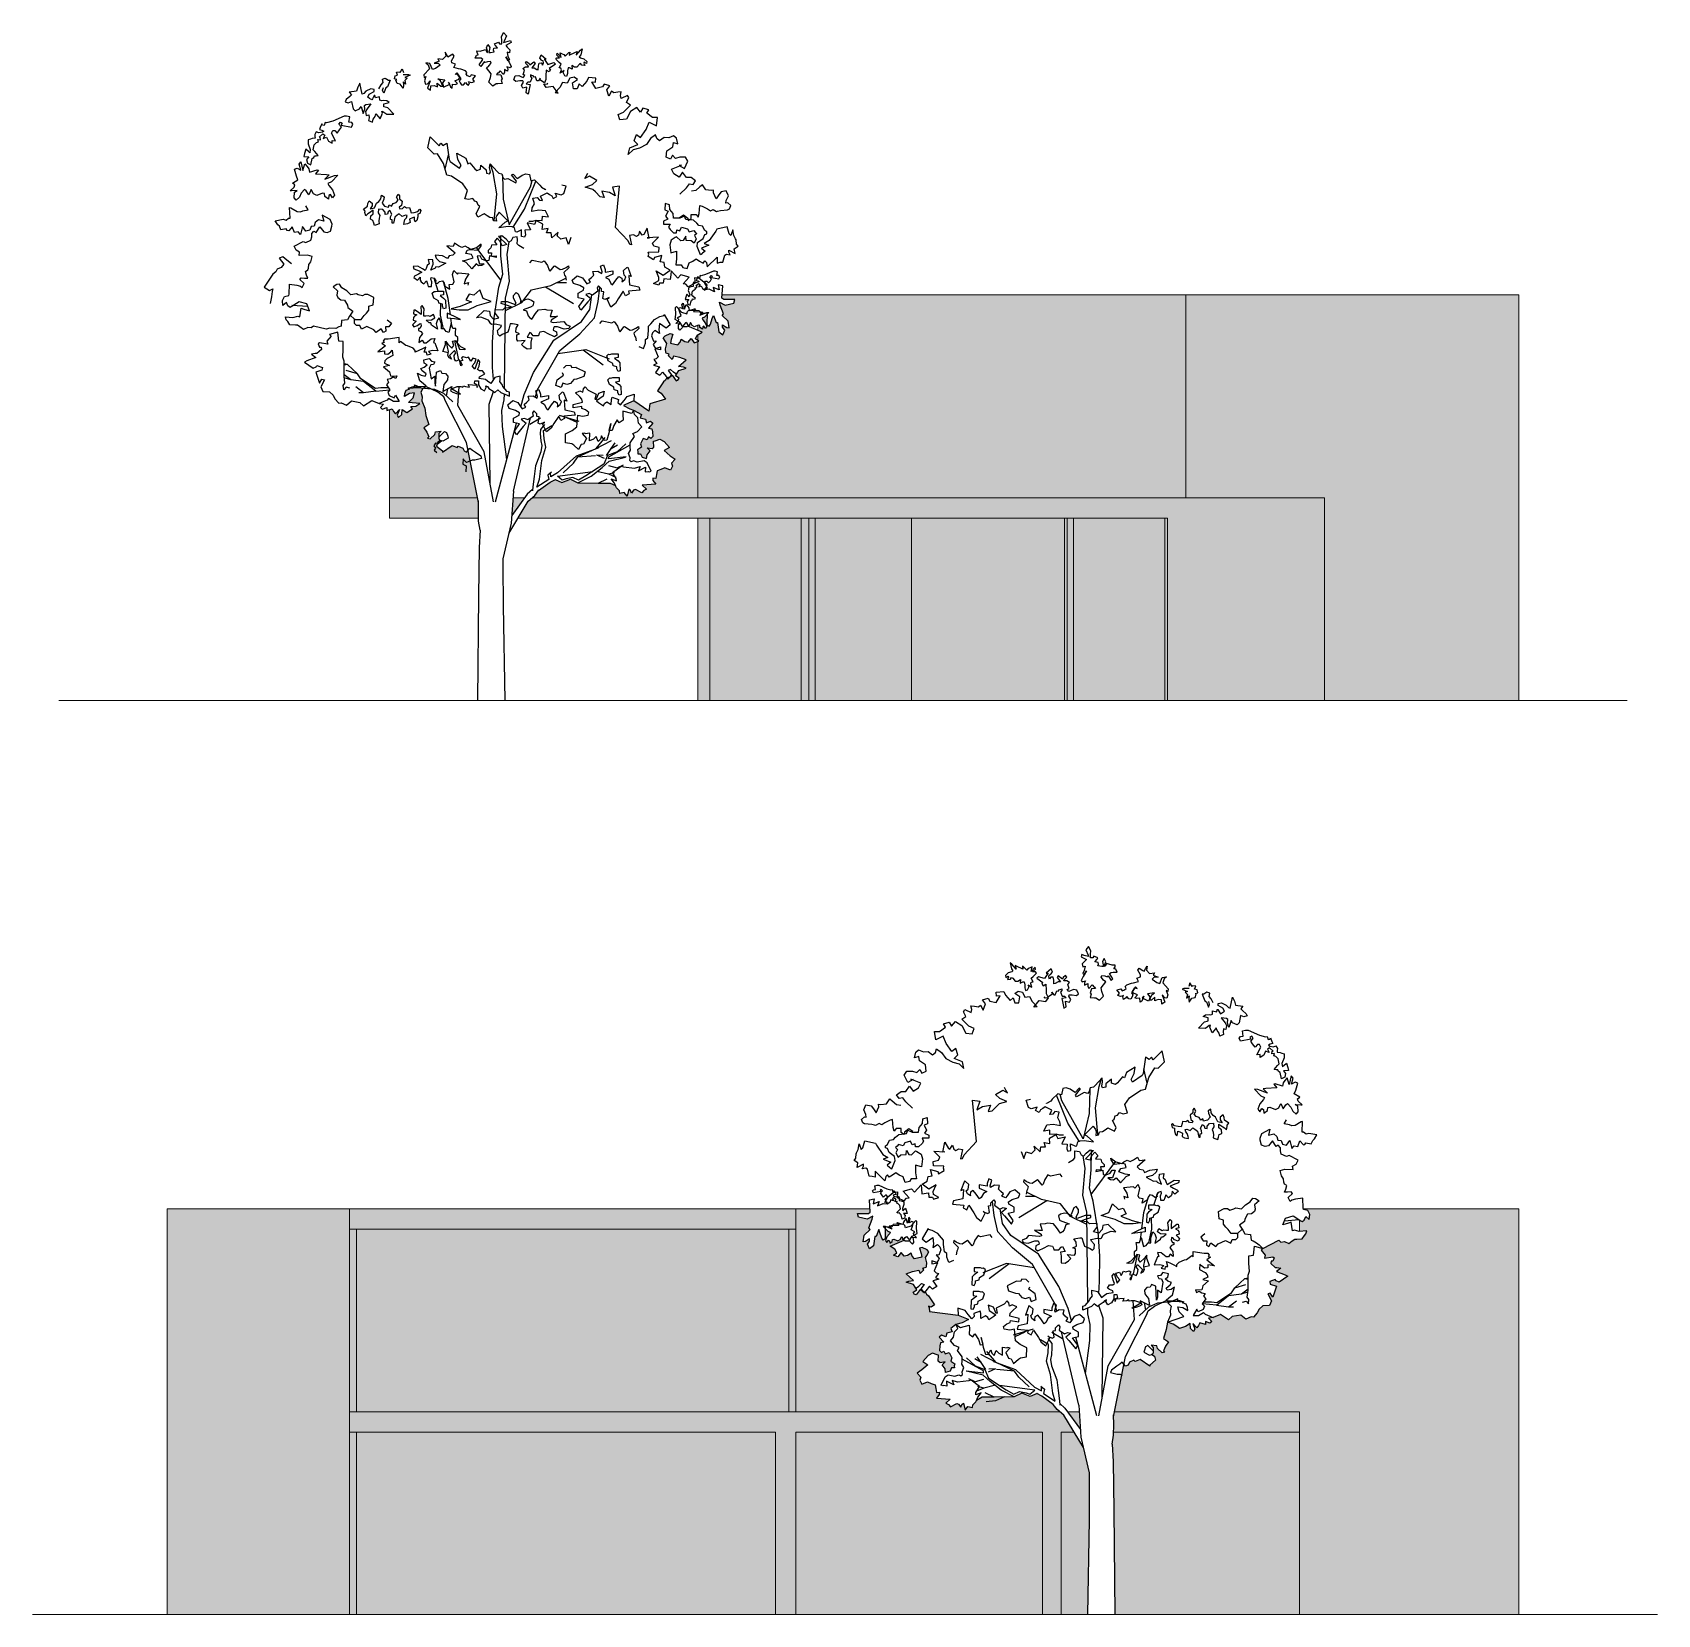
# Model space of a CAD drawing. Header units: millimetres. Extents: x -4829 to 17751, y -2575 to 15731.
# Drawn here: x 1157 to 3562, y -2575 to -234 of the extents above; entities that cross this region are included whole.
import ezdxf

# ---------------------------------------------------------------- set-up
doc = ezdxf.new("R2010")
doc.units = ezdxf.units.MM
doc.layers.get('0').update_dxf_attribs({"lineweight": 20})
for name, color, linetype in [('campitura', 254, 'Continuous'), ('finestre', 140, 'Continuous'), ('MURO', 44, 'Continuous')]:
    doc.layers.add(name, color=color, linetype=linetype)
doc.layers.add('VERDE_alberi', color=104, linetype='Continuous', plot=False)

msp = doc.modelspace()

# ---------------------------------------------------------------- hatches: boundary and pattern name
at = {"layer": 'campitura'}
h = msp.add_hatch(color=256, dxfattribs=at)
h.dxf.hatch_style = 1
h.paths.add_polyline_path([(2141.9, -952.7), (2141.9, -922.7), (1896.9, -922.7), (1891, -928), (1876.1, -952.7)])
h.paths.add_polyline_path([(1817.4, -952.7), (1817.1, -941.6), (1817.4, -930), (1816, -922.7), (1685.4, -922.7), (1685.4, -952.7)])
h.paths.add_polyline_path([(1885.7, -922.7), (1868.2, -922.7), (1866.6, -949)])
h.paths.add_polyline_path([(2155.5, -651.7), (2151.8, -655.7), (2148, -657.1), (2149, -659.5), (2152.8, -663.9), (2154.9, -669.4), (2152.8, -672.2), (2150.8, -668.7), (2149, -669.8), (2148.7, -673.5), (2144.9, -670.8), (2144.6, -667.7), (2142.5, -667.4), (2141.9, -667.6), (2141.9, -675.1), (2148, -677.6), (2141.9, -681.5), (2141.9, -690.3), (2143.2, -691.2), (2141.9, -691.7), (2141.9, -922.7), (2141.9, -952.7), (2294.9, -952.7), (2294.9, -1222.7), (2306, -1222.7), (2306, -952.7), (2688.1, -952.7), (2688.1, -1222.7), (2697.4, -1222.7), (2697.4, -952.7), (2836.7, -952.7), (2836.7, -1222.7), (3068.8, -1222.7), (3068.8, -922.7), (2864, -922.7), (2864, -622.7), (2177.8, -622.7), (2177.5, -627.6), (2180.1, -629.5), (2196.4, -629.5), (2194.9, -634.7), (2182.3, -637.7), (2173.8, -633.2), (2174.9, -637.7), (2179.7, -650.6), (2177.6, -653.3), (2186.5, -661.6), (2188.3, -671.4), (2184.8, -671.1), (2178.5, -667), (2178.5, -670.3), (2181.6, -674.6), (2178.8, -681.5), (2172.8, -677.2), (2170.8, -663.6), (2168.9, -663.3), (2164.8, -653.1), (2163.2, -657.6), (2160.4, -665.7), (2158.5, -668.7), (2155.3, -667)])
h = msp.add_hatch(color=256, dxfattribs=at)
h.dxf.hatch_style = 1
h.paths.add_polyline_path([(3068.8, -1222.7), (3068.8, -952.7), (2836.7, -952.7), (2836.7, -1222.7)])
h.paths.add_polyline_path([(2697.4, -1222.7), (2697.4, -952.7), (2688.1, -952.7), (2688.1, -1222.7)])
h.paths.add_polyline_path([(2688.1, -1222.7), (2688.1, -952.7), (2684.4, -952.7), (2684.4, -1222.7)])
h.paths.add_polyline_path([(2315.3, -1222.7), (2315.3, -952.7), (2306, -952.7), (2306, -1222.7)])
h.paths.add_polyline_path([(2306, -1222.7), (2306, -952.7), (2294.9, -952.7), (2294.9, -1222.7)])
h.paths.add_polyline_path([(2159.6, -1222.7), (2159.6, -952.7), (2141.9, -952.7), (2141.9, -1222.7)])
h = msp.add_hatch(color=256, dxfattribs=at)
h.dxf.hatch_style = 1
h.paths.add_polyline_path([(2836.7, -1222.7), (2836.7, -952.7), (2833, -952.7), (2833, -1222.7)])
h = msp.add_hatch(color=256, dxfattribs=at)
h.dxf.hatch_style = 1
h.paths.add_polyline_path([(2286.6, -1974.9), (1626.6, -1974.9), (1626.6, -2004.9), (2286.6, -2004.9)])
h.paths.add_polyline_path([(2286.6, -2004.9), (2276.6, -2004.9), (2276.6, -2274.9), (2286.6, -2274.9)])
h.paths.add_polyline_path([(1636.6, -2004.9), (1626.6, -2004.9), (1626.6, -2274.9), (1636.6, -2274.9)])
h.paths.add_polyline_path([(2683.4, -2280.2), (2677.5, -2274.9), (1626.6, -2274.9), (1626.6, -2304.9), (2256.6, -2304.9), (2256.6, -2574.9), (2286.6, -2574.9), (2286.6, -2304.9), (2651.8, -2304.9), (2651.8, -2574.9), (2679.6, -2574.9), (2679.6, -2304.9), (2698.4, -2304.9)])
h.paths.add_polyline_path([(1636.6, -2304.9), (1626.6, -2304.9), (1626.6, -2574.9), (1636.6, -2574.9)], flags=17)
h.paths.add_polyline_path([(3032.2, -2274.9), (2758.5, -2274.9), (2757, -2282.3), (2757.4, -2293.8), (2757, -2304.9), (3032.2, -2304.9)])
h.paths.add_polyline_path([(2706.2, -2274.9), (2688.7, -2274.9), (2707.9, -2301.2)])
at = {"layer": 'finestre'}
h = msp.add_hatch(color=256, dxfattribs=at)
h.dxf.hatch_style = 1
h.paths.add_polyline_path([(2141.9, -922.7), (2141.9, -691.7), (2136.5, -693.7), (2131.7, -687.1), (2127.3, -692.6), (2122.5, -691.5), (2117.2, -688), (2115.5, -692.6), (2112.2, -696.6), (2101.2, -693.9), (2102.4, -688.5), (2104.7, -680.7), (2101, -679.5), (2093.5, -683.2), (2090.7, -686.3), (2093.8, -691.4), (2095.9, -694.3), (2094, -702.5), (2094.4, -707.8), (2095, -708.6), (2099.6, -710.3), (2098.2, -713), (2103.6, -718.1), (2105.6, -713.2), (2115.1, -715.4), (2124.3, -718.9), (2113.3, -728.5), (2120.7, -729.4), (2124.7, -731), (2113.7, -734.4), (2108.8, -742.5), (2114.1, -745.9), (2112.3, -748.9), (2109.6, -749.8), (2103.7, -741.6), (2097.2, -747.5), (2096.2, -745.7), (2095.6, -746), (2094.2, -748.7), (2091.1, -751.3), (2082.3, -764.6), (2087.7, -768.1), (2094, -776.7), (2070.7, -783.6), (2069.5, -794.5), (2047.3, -779.6), (2035, -784.6), (2032, -786.3), (2041.4, -791.2), (2046.4, -793.4), (2058.3, -799.5), (2056.4, -804.5), (2064.4, -806.7), (2065.6, -811.9), (2072, -809.3), (2075.3, -812.2), (2068.7, -819.6), (2073.6, -820.7), (2074.7, -825), (2075.1, -832), (2072.2, -835.3), (2068.6, -832.8), (2066.6, -836.9), (2060.8, -835.1), (2056.8, -843.2), (2058.4, -848), (2052.5, -851.8), (2053.1, -854.9), (2052.8, -858), (2057.2, -857.7), (2059.3, -862.9), (2066, -864.7), (2066.6, -859.4), (2071.1, -853.4), (2066.8, -848.8), (2074, -850.1), (2076.9, -847.8), (2076.4, -839), (2078.6, -838.4), (2085.5, -836.3), (2091.8, -839.4), (2099.8, -848.2), (2092.2, -853), (2101, -860.9), (2108.3, -865.7), (2103, -871.8), (2104.1, -876.1), (2101.4, -882), (2092.8, -878.5), (2087.2, -881.1), (2081.6, -882.7), (2080.6, -888.5), (2079.6, -894.3), (2075.2, -893.7), (2075.4, -897.2), (2079.6, -902.6), (2059.2, -904), (2065.7, -909.8), (2062, -912.2), (2059, -915.4), (2049.4, -910.3), (2046.8, -911.3), (2043.6, -915.9), (2042, -912), (2039.7, -910), (2037.2, -920.2), (2032.9, -914.8), (2026.4, -916.5), (2025.8, -912.5), (2021.5, -908), (2020.6, -906.2), (2020, -904.8), (2012.2, -901.3), (1994.3, -901.2), (1964.4, -900.8), (1953.3, -895.3), (1940.7, -900), (1930.9, -896), (1923.5, -899.6), (1905.8, -912.2), (1900.8, -919.2), (1896.9, -922.7)])
h = msp.add_hatch(color=256, dxfattribs=at)
h.dxf.hatch_style = 1
h.paths.add_polyline_path([(1816, -922.7), (1802, -852.5), (1799.7, -855.4), (1796, -853.5), (1794.1, -849.2), (1787.3, -846.2), (1785.5, -848.6), (1778.1, -845.5), (1763.9, -855.4), (1763.9, -853.5), (1755.3, -846.2), (1757.1, -840.6), (1761, -838), (1759.3, -837), (1758.7, -834.6), (1758.7, -827.8), (1761.8, -824.1), (1753.8, -825.3), (1752.5, -829), (1745.7, -835.8), (1742, -834.6), (1743.9, -832.7), (1740.8, -825.9), (1736.4, -819.1), (1743.9, -814.2), (1739.5, -801.2), (1737.7, -790.1), (1733.4, -779.6), (1734, -773.4), (1732.1, -766.6), (1735.1, -761), (1732.7, -760), (1727.4, -759.5), (1713.8, -760.7), (1715.7, -761.7), (1710.4, -763.7), (1708.4, -768.4), (1707.7, -773.1), (1715.1, -768.4), (1722.4, -767.7), (1720.4, -775.1), (1713.7, -781.7), (1730.4, -783.1), (1724.4, -787.1), (1717.1, -787.8), (1719.7, -791.1), (1711, -796.4), (1704.4, -792.4), (1703.7, -799.8), (1699, -803.8), (1697, -800.4), (1700.3, -792.4), (1694.3, -798.4), (1691.6, -795.1), (1689.6, -791.1), (1685.6, -792.4), (1685.4, -922.7)])
h = msp.add_hatch(color=256, dxfattribs=at)
h.dxf.hatch_style = 1
h.paths.add_polyline_path([(2315.3, -952.7), (2315.3, -1222.7), (2457.9, -1222.7), (2457.9, -952.7)])
h.paths.add_polyline_path([(2159.6, -1222.7), (2294.9, -1222.7), (2294.9, -952.7), (2159.6, -952.7)])
h = msp.add_hatch(color=256, dxfattribs=at)
h.dxf.hatch_style = 1
h.paths.add_polyline_path([(2457.9, -1222.7), (2684.4, -1222.7), (2684.4, -952.7), (2457.9, -952.7)])
h = msp.add_hatch(color=256, dxfattribs=at)
h.dxf.hatch_style = 1
h.paths.add_polyline_path([(2697.4, -1222.7), (2833, -1222.7), (2833, -952.7), (2697.4, -952.7)])
at = {"layer": 'finestre', "transparency": 33554643}
h = msp.add_hatch(color=256, dxfattribs=at)
h.dxf.hatch_style = 1
h.paths.add_polyline_path([(2276.6, -2004.9), (1636.6, -2004.9), (1636.6, -2274.9), (2276.6, -2274.9)])
h.paths.add_polyline_path([(2256.6, -2304.9), (1636.6, -2304.9), (1636.6, -2574.9), (2256.6, -2574.9)])
h.paths.add_polyline_path([(2651.8, -2304.9), (2286.6, -2304.9), (2286.6, -2574.9), (2651.8, -2574.9)])
h.paths.add_polyline_path([(3032.2, -2304.9), (2757, -2304.9), (2756.9, -2309.7), (2754.9, -2323.1), (2756.3, -2348.5), (2757.1, -2420.3), (2758.6, -2574.9), (3032.2, -2574.9)])
h.paths.add_polyline_path([(2721, -2375.6), (2721, -2365.2), (2712.2, -2327.7), (2698.4, -2304.9), (2679.6, -2304.9), (2679.6, -2574.9), (2718.3, -2574.9), (2720.6, -2434.8)])
at = {"layer": 'MURO'}
h = msp.add_hatch(color=256, dxfattribs=at)
h.dxf.hatch_style = 1
h.paths.add_polyline_path([(2864, -622.7), (2864, -922.7), (3068.8, -922.7), (3068.8, -1222.7), (3356.6, -1222.7), (3356.6, -622.7)])
h = msp.add_hatch(color=256, dxfattribs=at)
h.dxf.hatch_style = 1
h.paths.add_polyline_path([(1626.6, -2574.9), (1626.6, -1974.9), (1356.6, -1974.9), (1356.6, -2574.9)])
h = msp.add_hatch(color=256, dxfattribs=at)
h.dxf.hatch_style = 1
h.paths.add_polyline_path([(2483.3, -2118.6), (2486.8, -2120.3), (2492.2, -2116.8), (2483.3, -2103.5), (2480.3, -2100.9), (2478.8, -2098.2), (2478.2, -2098), (2477.2, -2099.7), (2470.8, -2093.9), (2464.9, -2102), (2462.1, -2101.1), (2460.3, -2098.2), (2465.7, -2094.7), (2460.8, -2086.7), (2449.8, -2083.2), (2453.8, -2081.6), (2461.1, -2080.7), (2450.1, -2071.1), (2459.3, -2067.6), (2468.8, -2065.4), (2470.9, -2070.3), (2476.3, -2065.2), (2474.9, -2062.5), (2479.5, -2060.8), (2480, -2060), (2480.5, -2054.7), (2478.5, -2046.6), (2480.6, -2043.6), (2483.7, -2038.5), (2480.9, -2035.4), (2473.5, -2031.7), (2469.8, -2032.9), (2472, -2040.8), (2473.2, -2046.1), (2462.2, -2048.9), (2458.9, -2044.8), (2457.2, -2040.2), (2451.9, -2043.7), (2447.2, -2044.8), (2442.7, -2039.3), (2437.9, -2045.9), (2431.3, -2043.4), (2436.2, -2039.7), (2433.4, -2034.3), (2426.5, -2029.8), (2446.1, -2021.7), (2443.5, -2015.8), (2441.1, -2020.3), (2437.7, -2022), (2431.9, -2019.6), (2429.8, -2019.9), (2429.5, -2023), (2425.7, -2025.7), (2425.4, -2022), (2423.7, -2021), (2421.6, -2024.4), (2419.6, -2021.6), (2421.6, -2016.2), (2425.4, -2011.7), (2426.4, -2009.3), (2422.7, -2008), (2419, -2003.9), (2419.2, -2019.2), (2415.9, -2021), (2414, -2018), (2411.3, -2009.8), (2409.6, -2005.4), (2405.5, -2015.5), (2403.7, -2015.8), (2401.6, -2029.5), (2395.6, -2033.8), (2392.9, -2026.8), (2396, -2022.5), (2395.9, -2019.2), (2389.7, -2023.3), (2386.2, -2023.6), (2387.9, -2013.9), (2396.8, -2005.5), (2394.7, -2002.8), (2399.5, -1989.9), (2400.7, -1985.4), (2392.1, -1989.9), (2379.6, -1987), (2378, -1981.7), (2394.4, -1981.7), (2396.9, -1979.9), (2396.6, -1974.9), (2286.6, -1974.9), (2286.6, -2274.9), (2677.5, -2274.9), (2673.6, -2271.4), (2667.7, -2264.4), (2650.9, -2251.8), (2643.5, -2248.2), (2633.7, -2252.2), (2621.1, -2247.5), (2610, -2253), (2580.1, -2253.4), (2562.3, -2253.5), (2553.9, -2258.5), (2552.9, -2260.2), (2548.7, -2264.8), (2548, -2268.7), (2541.5, -2267), (2537.2, -2272.5), (2534.7, -2262.2), (2532.4, -2264.3), (2530.9, -2268.1), (2527.6, -2263.5), (2525, -2262.5), (2515.5, -2267.7), (2512.5, -2264.4), (2508.8, -2262), (2515.3, -2256.2), (2494.8, -2254.9), (2499.1, -2249.4), (2499.3, -2245.9), (2494.8, -2246.5), (2493.8, -2240.7), (2492.9, -2234.9), (2487.2, -2233.3), (2481.7, -2230.8), (2473.1, -2234.2), (2470.3, -2228.3), (2471.5, -2224), (2466.1, -2218), (2473.4, -2213.1), (2482.2, -2205.3), (2474.6, -2200.4), (2482.6, -2191.6), (2488.9, -2188.5), (2495.9, -2190.6), (2498, -2191.2), (2497.5, -2200), (2500.5, -2202.4), (2507.6, -2201), (2503.4, -2205.6), (2507.9, -2211.6), (2508.4, -2216.9), (2515.1, -2215.1), (2517.2, -2210), (2521.6, -2210.2), (2521.3, -2207.1), (2521.9, -2204.1), (2516, -2200.2), (2517.6, -2195.4), (2513.7, -2187.3), (2507.8, -2189.1), (2505.9, -2185.1), (2502.2, -2187.5), (2499.3, -2184.2), (2499.7, -2177.2), (2500.9, -2172.9), (2505.8, -2171.9), (2499.1, -2164.4), (2502.4, -2161.5), (2508.8, -2164.1), (2510, -2158.9), (2518.1, -2156.7), (2516.2, -2151.8), (2523.5, -2146), (2533.1, -2143.4), (2542.4, -2138.6), (2539.5, -2136.8), (2527.1, -2131.8), (2484.6, -2126.8), (2484.2, -2121.2)])
h.paths.add_polyline_path([(3032.2, -2019.3), (3028.1, -2019.6), (3025.1, -2019.7), (3021.3, -2022.2), (3016.3, -2025.8), (3009.6, -2023.2), (3004.6, -2023.8), (3001.5, -2020.9), (2977.6, -2033.5), (2975.2, -2036), (2981.3, -2043.4), (2980.1, -2047.8), (2992.5, -2045.9), (2994.3, -2047.1), (2992.5, -2052.1), (2990, -2052.1), (2989.4, -2055.8), (2996.2, -2061.4), (2998.7, -2061.4), (3004.2, -2062.6), (2998, -2067.5), (3011, -2072.5), (3014.8, -2074.3), (3001.8, -2083), (2997.4, -2081.1), (2996.2, -2079.3), (2988.2, -2082.4), (2988.8, -2086.1), (2998, -2089.2), (2992.5, -2105.2), (2988.8, -2099.7), (2985.1, -2100.3), (2990.6, -2110.8), (2987.5, -2117.6), (2977.6, -2118.2), (2972.1, -2123.2), (2969.6, -2128.7), (2964, -2134.9), (2960.3, -2134.3), (2952.5, -2138.1), (2945.2, -2131.8), (2932.6, -2134.2), (2927.2, -2139.1), (2915.1, -2131.3), (2904.2, -2135.3), (2897.5, -2136.6), (2902.2, -2141.3), (2899.5, -2144), (2892.8, -2141.3), (2892.8, -2146), (2884.8, -2143.3), (2882.8, -2147.3), (2880.1, -2150.7), (2874.1, -2144.6), (2877.4, -2152.7), (2875.4, -2156), (2870.8, -2152), (2870.1, -2144.6), (2863.4, -2148.7), (2854.7, -2151.8), (2850.3, -2148.8), (2845.2, -2145.6), (2836.8, -2142.3), (2834.9, -2153.4), (2830.6, -2166.4), (2838, -2171.3), (2833.7, -2178.1), (2830.6, -2184.9), (2832.4, -2186.8), (2828.7, -2188), (2821.9, -2181.2), (2820.7, -2177.5), (2812.6, -2176.3), (2815.7, -2180), (2815.7, -2186.8), (2815.1, -2189.3), (2813.5, -2190.3), (2817.3, -2192.8), (2819.2, -2198.4), (2810.5, -2205.8), (2810.5, -2207.6), (2796.4, -2197.8), (2789, -2200.8), (2787.1, -2198.4), (2780.3, -2201.5), (2778.5, -2205.8), (2774.8, -2207.6), (2772.5, -2204.7), (2758.5, -2274.9), (3032.2, -2274.9)])
h = msp.add_hatch(color=256, dxfattribs=at)
h.dxf.hatch_style = 1
h.paths.add_polyline_path([(3032.2, -1991.4), (3032.2, -2008.2), (3042.7, -2007.4), (3041.6, -2011.5), (3039.4, -2014.3), (3036.1, -2018.9), (3032.2, -2019.3), (3032.2, -2574.9), (3356.6, -2574.9), (3356.6, -1974.9), (3037.6, -1974.8), (3037.9, -1975.9), (3044.2, -1977.1), (3047.3, -1983), (3046.4, -1990.7), (3041.4, -1986.1), (3039.1, -1991.3), (3036, -1993.6), (3034.2, -1992.6)])

# ---------------------------------------------------------------- linework, layer by layer
for p, q in [((2864, -922.7), (2864, -622.7)), ((2141.9, -675.1), (2141.9, -667.6)), ((2141.9, -690.3), (2141.9, -681.5)), ((2141.9, -922.7), (2141.9, -691.7)), ((1685.4, -922.7), (1685.6, -792.4)), ((1816, -922.7), (1685.4, -922.7)), ((1685.4, -922.7), (1685.4, -952.7)), ((1885.7, -922.7), (1868.2, -922.7)), ((2141.9, -922.7), (1896.9, -922.7)), ((2864, -922.7), (2141.9, -922.7)), ((3068.8, -922.7), (2864, -922.7)), ((3068.8, -1222.7), (3068.8, -922.7)), ((1817.4, -952.7), (1685.4, -952.7)), ((2294.9, -952.7), (1876.1, -952.7)), ((2141.9, -1222.7), (2141.9, -952.7)), ((2159.6, -1222.7), (2159.6, -952.7)), ((2294.9, -1222.7), (2294.9, -952.7)), ((2294.9, -952.7), (2306, -952.7)), ((2688.1, -952.7), (2306, -952.7)), ((2306, -1222.7), (2306, -952.7)), ((2315.3, -1222.7), (2315.3, -952.7)), ((2457.9, -1222.7), (2457.9, -952.7)), ((2684.4, -952.7), (2684.4, -1222.7)), ((2688.1, -952.7), (2688.1, -1222.7)), ((2688.1, -952.7), (2697.4, -952.7)), ((2836.7, -952.7), (2697.4, -952.7)), ((2697.4, -1222.7), (2697.4, -952.7)), ((2833, -1222.7), (2833, -952.7)), ((2836.7, -952.7), (2836.7, -1222.7)), ((1196.4, -1222.7), (3517, -1222.7)), ((1626.6, -2574.9), (1626.6, -1974.9)), ((2286.6, -2274.9), (2286.6, -1974.9)), ((3032.2, -2008.2), (3032.2, -1991.4)), ((1636.6, -2274.9), (1636.6, -2004.9)), ((2276.6, -2004.9), (2276.6, -2274.9)), ((1626.6, -2274.9), (2677.5, -2274.9)), ((2688.7, -2274.9), (2706.2, -2274.9)), ((2758.5, -2274.9), (3032.2, -2274.9)), ((3032.2, -2574.9), (3032.2, -2274.9)), ((1626.6, -2304.9), (2256.6, -2304.9)), ((1636.6, -2574.9), (1636.6, -2304.9)), ((1636.6, -2574.9), (1636.6, -2304.9)), ((2256.6, -2574.9), (2256.6, -2304.9)), ((2286.6, -2574.9), (2286.6, -2304.9)), ((2286.6, -2304.9), (2651.8, -2304.9)), ((2651.8, -2574.9), (2651.8, -2304.9)), ((2679.6, -2574.9), (2679.6, -2304.9)), ((2679.6, -2304.9), (2698.4, -2304.9)), ((2757, -2304.9), (3032.2, -2304.9)), ((1157.4, -2574.9), (3561.7, -2574.9))]:
    msp.add_line(p, q)
for points in [[(2178, -622.7), (3356.6, -622.7), (3356.6, -1222.7)], [(1356.6, -2574.9), (1356.6, -1974.9), (2396.9, -1974.9)], [(3037.6, -1974.8), (3356.6, -1974.9), (3356.6, -2574.9)], [(1626.6, -2004.9), (2286.6, -2004.9)]]:
    msp.add_lwpolyline(points)
at = {"layer": 'VERDE_alberi', "color": 0}
for p, q in [((1623.6, -725.7), (1618.4, -724.4)), ((1623.6, -725.7), (1618.4, -726.6)), ((1628.2, -748.1), (1618.4, -740.7)), ((1638.1, -739.6), (1621.7, -734.6)), ((1638.1, -739.6), (1623.6, -725.7)), ((1643.1, -746.9), (1638.1, -739.6)), ((1628.2, -748.1), (1618.7, -745.4)), ((1647.3, -750.8), (1628.2, -748.1)), ((1647.2, -767.7), (1635.6, -758.7)), ((1647.2, -767.7), (1640.1, -767.4)), ((1664.8, -761), (1643.1, -746.9)), ((1665.2, -765), (1647.2, -767.7)), ((1665.2, -765), (1647.3, -750.8)), ((1672.9, -760.2), (1664.8, -761)), ((1665.2, -765), (1686.2, -763.2)), ((1684, -759.9), (1672.9, -760.2)), ((1713.8, -760.7), (1727.4, -759.5)), ((1739.5, -758.3), (1718.5, -758.9)), ((1727.4, -759.5), (1752.4, -761.9)), ((1757.1, -766.7), (1739.5, -758.3)), ((1752.4, -761.9), (1765.7, -768.1)), ((1766.2, -773.6), (1757.1, -766.7)), ((1765.7, -768.1), (1779.4, -780.6)), ((1768.6, -780), (1766.2, -773.6)), ((1908.9, -805), (1893, -814.6)), ((1914.7, -814.2), (1908.8, -821.7)), ((1913.6, -823.1), (1925.8, -816)), ((1936.5, -800.7), (1965.9, -809.6)), ((1963.3, -811.5), (1948.1, -804.3)), ((1908.8, -821.7), (1908.7, -827.5)), ((1908.7, -827.5), (1909.3, -838.6)), ((1909.3, -838.6), (1910.9, -845.6)), ((1914.2, -835.8), (1913.6, -823.1)), ((1916.8, -848.1), (1914.2, -835.8)), ((1991.4, -849.9), (2004.9, -833.7)), ((1991.4, -849.9), (2014.1, -838)), ((2013.6, -849.7), (2019.4, -841.4)), ((1909.5, -854.6), (1901.5, -875.7)), ((1910.9, -845.6), (1909.5, -854.6)), ((1911, -867.5), (1916.8, -848.1)), ((1934.3, -886.1), (1962.1, -860.5)), ((1957.9, -871.6), (1964.2, -862.4)), ((1962.1, -860.5), (1994.7, -849)), ((1964.2, -862.4), (1991.4, -849.9)), ((1964.2, -862.4), (1990.6, -860.2)), ((1992.1, -859.3), (2003.2, -864.1)), ((1992.1, -859.3), (2001.9, -859.5)), ((2008, -860.3), (2002.8, -872.9)), ((2006.6, -860.3), (2013.6, -849.7)), ((2022.5, -854.7), (2008, -860.3)), ((2035.7, -862.2), (2009.7, -865.3)), ((2009.7, -865.3), (2009.9, -862.4)), ((2009.9, -862.4), (2026.1, -853.1)), ((2010.5, -868.4), (2034.9, -862.9)), ((2013.6, -849.7), (2023, -844.4)), ((2035.3, -842.9), (2022.5, -854.7)), ((2026.1, -853.1), (2041.7, -844.7)), ((1901.5, -875.7), (1899.5, -891.4)), ((1907.5, -895.1), (1911, -867.5)), ((1925.3, -884.7), (1919.7, -889.2)), ((1919.7, -889.2), (1921.5, -895.9)), ((1924.4, -891.9), (1923.9, -885.8)), ((1934.3, -886.1), (1924.4, -891.9)), ((1934.2, -890.6), (1986.2, -884.1)), ((1942.3, -886), (1957.9, -871.6)), ((2002.8, -872.9), (1976.3, -890.5)), ((1983.8, -890.9), (2000.1, -878)), ((1992.2, -883.4), (2009.4, -887.6)), ((2000.1, -878), (2010.5, -868.4)), ((2009.4, -887.6), (2018.6, -885.2)), ((2009.4, -887.6), (2020.5, -892.3)), ((2009.8, -874.8), (2022.2, -878.4)), ((2022.2, -878.4), (2031.7, -873.9)), ((1897.3, -910.7), (1889.5, -917.4)), ((1897.7, -906.6), (1897.1, -912.7)), ((1899.5, -891.4), (1897.7, -906.6)), ((1900.8, -919.2), (1906.6, -911.2)), ((1903.8, -907), (1907.5, -895.1)), ((1921.5, -895.9), (1903.8, -907)), ((1905.8, -912.2), (1923.5, -899.6)), ((1923.5, -899.6), (1931, -895.9)), ((1930.7, -895.9), (1940.7, -900)), ((1941.2, -896.6), (1934.2, -890.6)), ((1940.7, -900), (1953.3, -895.3)), ((1947, -894.6), (1941.2, -896.6)), ((1956.6, -893), (1947, -894.6)), ((1953.3, -895.3), (1964.4, -900.8)), ((1965.2, -896.5), (1956.6, -893)), ((1964.4, -900.8), (1983.8, -890.9)), ((1964.4, -900.8), (1994.3, -901.2)), ((1976.3, -890.5), (1965.2, -896.5)), ((1994.3, -901.2), (2007.7, -894.8)), ((1994.3, -901.2), (2012.2, -901.3)), ((2012.2, -901.3), (2020, -904.8)), ((1862.2, -975.5), (1891, -928)), ((1889.5, -917.4), (1866.6, -949)), ((1891, -928), (1900.8, -919.2)), ((1819.6, -970.9), (1818.2, -996.2)), ((1818.2, -996.2), (1817.4, -1068)), ((1853.4, -1013), (1853.4, -1023.4)), ((1853.4, -1023.4), (1853.8, -1082.6)), ((1817.4, -1068), (1815.8, -1222.7)), ((1853.8, -1082.6), (1856.2, -1222.7)), ((2931.3, -2099.1), (2936.4, -2091.8)), ((2936.4, -2091.8), (2950.9, -2077.9)), ((2936.4, -2091.8), (2952.7, -2086.8)), ((2950.9, -2077.9), (2956, -2076.6)), ((2950.9, -2077.9), (2956, -2078.8)), ((2822, -2114.1), (2808.7, -2120.3)), ((2817.3, -2118.9), (2834.9, -2110.5)), ((2847, -2111.7), (2822, -2114.1)), ((2834.9, -2110.5), (2856, -2111.1)), ((2860.7, -2112.9), (2847, -2111.7)), ((2909.2, -2117.2), (2888.3, -2115.4)), ((2890.4, -2112.1), (2901.6, -2112.4)), ((2901.6, -2112.4), (2909.6, -2113.2)), ((2909.2, -2117.2), (2927.2, -2103)), ((2909.6, -2113.2), (2931.3, -2099.1)), ((2927.2, -2103), (2946.2, -2100.3)), ((2927.2, -2119.9), (2938.9, -2110.9)), ((2946.2, -2100.3), (2956, -2092.9)), ((2946.2, -2100.3), (2955.7, -2097.6)), ((2808.7, -2120.3), (2795, -2132.9)), ((2805.8, -2132.2), (2808.3, -2125.8)), ((2808.3, -2125.8), (2817.3, -2118.9)), ((2909.2, -2117.2), (2927.2, -2119.9)), ((2927.2, -2119.9), (2934.3, -2119.6)), ((2637.9, -2153), (2608.6, -2161.8)), ((2611.2, -2163.7), (2626.3, -2156.6)), ((2665.6, -2157.2), (2681.5, -2166.8)), ((2583.1, -2202.1), (2569.5, -2186)), ((2660.8, -2175.4), (2648.7, -2168.3)), ((2659.8, -2166.5), (2665.7, -2173.9)), ((2660.2, -2188), (2660.8, -2175.4)), ((2665.8, -2179.8), (2665.1, -2190.8)), ((2665.7, -2173.9), (2665.8, -2179.8)), ((2548.3, -2205.4), (2532.7, -2197)), ((2539.1, -2195.2), (2552, -2206.9)), ((2564.6, -2214.6), (2548.3, -2205.4)), ((2560.8, -2201.9), (2551.5, -2196.6)), ((2552, -2206.9), (2566.5, -2212.5)), ((2560.8, -2201.9), (2555, -2193.6)), ((2583.1, -2202.1), (2560.3, -2190.3)), ((2567.9, -2212.5), (2560.8, -2201.9)), ((2582.4, -2211.5), (2571.3, -2216.4)), ((2582.4, -2211.5), (2572.5, -2211.8)), ((2612.4, -2212.8), (2579.7, -2201.2)), ((2610.2, -2214.7), (2583.1, -2202.1)), ((2657.6, -2200.3), (2660.2, -2188)), ((2663.5, -2219.7), (2657.6, -2200.3)), ((2665.1, -2190.8), (2663.5, -2197.8)), ((2663.5, -2197.8), (2664.9, -2206.8)), ((2664.9, -2206.8), (2672.9, -2227.9)), ((2538.7, -2214.5), (2564.7, -2217.5)), ((2563.9, -2220.6), (2539.5, -2215.1)), ((2552.3, -2230.6), (2542.8, -2226.2)), ((2564.7, -2227), (2552.3, -2230.6)), ((2574.3, -2230.2), (2563.9, -2220.6)), ((2564.7, -2217.5), (2564.6, -2214.6)), ((2582.2, -2235.6), (2565, -2239.8)), ((2566.5, -2212.5), (2571.7, -2225.1)), ((2571.7, -2225.1), (2598.1, -2242.7)), ((2590.6, -2243.2), (2574.3, -2230.2)), ((2610.2, -2214.7), (2583.9, -2212.4)), ((2616.6, -2223.8), (2610.2, -2214.7)), ((2640.1, -2238.4), (2612.4, -2212.8)), ((2632.1, -2238.3), (2616.6, -2223.8)), ((2666.9, -2247.3), (2663.5, -2219.7)), ((2672.9, -2227.9), (2675, -2243.6)), ((2562.3, -2253.5), (2553.9, -2258.5)), ((2565, -2239.8), (2554, -2244.6)), ((2565, -2239.8), (2555.9, -2237.4)), ((2580.1, -2253.4), (2562.3, -2253.5)), ((2580.1, -2253.4), (2566.7, -2247)), ((2582.3, -2258.8), (2568.6, -2260.1)), ((2610, -2253), (2580.1, -2253.4)), ((2595.5, -2252.7), (2582.3, -2258.8)), ((2640.3, -2242.9), (2588.3, -2236.3)), ((2610, -2253), (2590.6, -2243.2)), ((2598.1, -2242.7), (2609.3, -2248.7)), ((2609.3, -2248.7), (2617.9, -2245.2)), ((2621.1, -2247.5), (2610, -2253)), ((2617.9, -2245.2), (2627.4, -2246.8)), ((2633.7, -2252.2), (2621.1, -2247.5)), ((2627.4, -2246.8), (2633.2, -2248.8)), ((2633.2, -2248.8), (2640.3, -2242.9)), ((2643.7, -2248.1), (2633.7, -2252.2)), ((2640.1, -2238.4), (2650.1, -2244.2)), ((2650.9, -2251.8), (2643.4, -2248.1)), ((2649.1, -2236.9), (2654.8, -2241.4)), ((2650.1, -2244.2), (2650.5, -2238.1)), ((2667.7, -2264.4), (2650.9, -2251.8)), ((2654.8, -2241.4), (2653, -2248.1)), ((2653, -2248.1), (2670.6, -2259.2)), ((2670.6, -2259.2), (2666.9, -2247.3)), ((2675, -2243.6), (2676.7, -2258.9)), ((2676.7, -2258.9), (2677.3, -2265)), ((2673.6, -2271.4), (2667.7, -2264.4)), ((2683.4, -2280.2), (2673.6, -2271.4)), ((2677.2, -2262.9), (2684.9, -2269.7)), ((2712.2, -2327.7), (2683.4, -2280.2)), ((2684.9, -2269.7), (2707.9, -2301.2)), ((2754.9, -2323.1), (2756.3, -2348.5)), ((2756.3, -2348.5), (2757.1, -2420.3)), ((2721, -2375.6), (2720.6, -2434.8)), ((2721, -2365.2), (2721, -2375.6)), ((2757.1, -2420.3), (2758.6, -2574.9)), ((2720.6, -2434.8), (2718.3, -2574.9))]:
    msp.add_line(p, q, dxfattribs=at)
for points in [[(1825.8, -277.7), (1820.8, -284.5), (1818.4, -282.2), (1823.5, -274.2), (1821.1, -272.6), (1818, -272.2), (1812.3, -272.5), (1814.2, -268.1), (1817, -267.3), (1815.3, -264.2), (1815, -261.8), (1819.6, -262.2), (1827.8, -259.8), (1830.1, -263.9), (1831.2, -263.3), (1828.9, -257.3), (1831.2, -252.3), (1834, -256.6), (1832.4, -264.1), (1834.8, -263.8), (1840.6, -263.1), (1839.6, -260.7), (1840.2, -257.8), (1845.2, -256.9), (1842, -253.2), (1840.9, -251.3), (1846.8, -248.7), (1848.4, -251), (1851.7, -251), (1851.6, -245.6), (1851.1, -240.8), (1854.5, -234.4), (1858.7, -239.4), (1855.1, -247.3), (1854.5, -249.4), (1861.1, -247.5), (1864.5, -246.4), (1865.5, -249.4), (1857.7, -253.8), (1859.8, -256.3), (1863.7, -259.9), (1862.9, -264.4), (1859.6, -263.7), (1860.9, -269.9), (1863.2, -274.5), (1861, -276.5), (1857.5, -270.4), (1862.5, -278.5), (1865.7, -284.8), (1863.9, -286.9), (1859, -285.3), (1860.7, -288.3), (1860.3, -291.5), (1855.8, -289.3), (1855.7, -293), (1854.1, -296.8), (1849.1, -291.2), (1846.3, -294.6), (1845.6, -294.7), (1844.1, -296.6), (1850.3, -297.1), (1852.2, -303), (1850.7, -305), (1852.1, -310), (1846, -310.2), (1843.5, -310.5), (1838.6, -314), (1832.6, -307.9), (1834.9, -301), (1835.8, -295.4), (1828.9, -286.5), (1832.7, -284), (1836, -279.6), (1834.8, -277.4), (1830.6, -277.9), (1827.3, -279)], [(1745.8, -305.8), (1741.8, -316.9), (1746.2, -319.6), (1746.7, -313.2), (1751.7, -312.8), (1756.5, -314.7), (1756.2, -309.3), (1761.6, -313.8), (1764.3, -313.6), (1761, -306.1), (1757, -303.2), (1767.5, -304.3), (1764.1, -309.1), (1765, -313.2), (1765.7, -315.2), (1774.9, -310.9), (1772.8, -307.9), (1775.9, -315), (1778.2, -316.6), (1778.6, -310.7), (1783.2, -311.4), (1786.2, -310.1), (1782.4, -305.8), (1788.1, -303.5), (1789.6, -301.2), (1785.9, -295.4), (1782.5, -296.8), (1785.3, -294.3), (1791.2, -303.1), (1788.9, -305.8), (1790.2, -308.8), (1792, -312), (1795.1, -311.7), (1797.8, -308.3), (1799.8, -310.9), (1802.6, -312.6), (1803.9, -309.1), (1802.7, -306.9), (1805.1, -307.9), (1807.3, -308.5), (1811.5, -306.7), (1808.7, -303.5), (1811, -300.9), (1812.9, -298.4), (1806.6, -297.2), (1804.9, -300.1), (1801.2, -298.4), (1799.1, -296.3), (1800.2, -293.4), (1798.1, -291.3), (1791, -288.7), (1787.9, -288.1), (1780.7, -286.1), (1783, -281.1), (1777.8, -279.3), (1777.4, -276.3), (1781.5, -269.3), (1779.5, -266.7), (1774.2, -269.7), (1772, -270.9), (1770.2, -267.7), (1767.8, -263.4), (1768.9, -269.4), (1764.2, -274.4), (1757, -273.3), (1759, -276.8), (1751.7, -279.6), (1757.5, -280), (1760.4, -282.6), (1753.5, -287.9), (1749.2, -289.4), (1745.5, -280.2), (1739.2, -279.1), (1742.8, -282.2), (1744.8, -288.1), (1736.6, -296.9), (1737, -300.9), (1739.5, -299.5), (1737.4, -305.8), (1738.8, -310.7), (1741.9, -310.4)], [(1936.5, -279), (1931.5, -274.1), (1933.3, -272), (1937.3, -272), (1933.1, -267.8), (1933.6, -264.9), (1939.4, -271.2), (1937.9, -264.7), (1941.1, -265.8), (1943.6, -267), (1945.7, -269.4), (1951, -263.9), (1952.3, -263.5), (1951.5, -268), (1961, -263.4), (1963.3, -262.4), (1961.8, -268), (1968.1, -260.4), (1970.7, -258.6), (1968.7, -267.4), (1966.3, -270.2), (1968.2, -271.7), (1973.3, -273.6), (1977.5, -277.1), (1977.1, -280.2), (1973.8, -278.4), (1972.9, -280), (1974.4, -283.2), (1970.1, -282.7), (1968.4, -280.4), (1966.6, -281.1), (1962.9, -285.7), (1959.4, -285.8), (1955.4, -283.3), (1956, -288.9), (1951.9, -286.8), (1949.8, -286.5), (1948.8, -291.1), (1949, -295.3), (1947.6, -299.4), (1944.9, -298.4), (1942.5, -293.5), (1943.9, -290.9), (1939.4, -293.8), (1938.3, -294.5), (1939.9, -289.5), (1939.3, -287.3), (1936.4, -286.7), (1939.6, -281.3)], [(1915, -274.3), (1919.9, -281.8), (1928.6, -279), (1931, -281.3), (1922, -287.5), (1923.9, -289.4), (1921.7, -292.8), (1917.6, -290), (1917, -298.7), (1917, -303.9), (1914.8, -309.1), (1907.8, -304.3), (1908.6, -302), (1906, -305.7), (1903.8, -305.8), (1901.5, -299.8), (1899.4, -300.6), (1898.2, -298.4), (1896.4, -297.9), (1894.3, -297.3), (1894.1, -299.6), (1896.2, -302.1), (1893.7, -307.9), (1890.1, -308.1), (1887.8, -310.5), (1893.8, -311.5), (1892.9, -315.6), (1891, -325.9), (1887.6, -323.8), (1888.6, -315.1), (1883, -316.9), (1880.8, -313), (1883.8, -308), (1883, -305.9), (1878.6, -305.8), (1872.4, -307.1), (1869.5, -304.7), (1871.7, -298.7), (1877, -297.9), (1881.1, -300), (1883.6, -301.1), (1885.9, -298), (1883.3, -296.6), (1884.4, -293.4), (1885.2, -290.4), (1882.7, -287.8), (1886.7, -285.1), (1891.1, -285.2), (1890.6, -283.7), (1886.6, -279.7), (1888.4, -277.2), (1892, -280.3), (1893.3, -282.5), (1899.3, -277.7), (1900.9, -280.4), (1896, -286.8), (1899.8, -286.9), (1903.7, -289.4), (1905.7, -289.8), (1906.2, -284), (1907, -279.6), (1910.2, -279.5), (1911.8, -281.6), (1912.1, -282.9), (1913.5, -279.5), (1913, -276.6), (1910.8, -275.9), (1908, -272.4), (1909.4, -268.3), (1910.1, -267.6), (1917.4, -273.7), (1914.8, -274.1)], [(1645, -325.8), (1641.5, -309.6), (1638.6, -315.1), (1637, -321.4), (1626, -322.5), (1629.2, -326.5), (1626.7, -329.3), (1621.4, -333.8), (1620, -336.8), (1624.6, -338.3), (1629.5, -336.6), (1631.7, -347.2), (1634.6, -350.2), (1641.3, -347.5), (1643.6, -343.7), (1646.7, -354.1), (1648.9, -347.7), (1648.6, -342.4), (1650.4, -340.9), (1658.2, -340.1), (1652.5, -347.3), (1650.3, -351.1), (1651.3, -357.3), (1654.8, -356.4), (1655.3, -360.5), (1654.6, -364.4), (1660.2, -367.3), (1661.2, -362.8), (1664.4, -358.8), (1665.6, -354.7), (1668.7, -358.8), (1671.7, -362.3), (1675, -354), (1674.2, -351), (1675.9, -351.1), (1681.8, -355.5), (1691.8, -355.1), (1683.2, -346.1), (1679.1, -345), (1677.4, -344.3), (1677.4, -340.1), (1684.9, -338.2), (1681.5, -335.3), (1676.1, -335), (1673.6, -335.7), (1671.2, -334.7), (1671, -329.4), (1665, -330.9), (1664.1, -327.4), (1663.1, -327.6), (1660.6, -332.5), (1659.3, -333.9), (1656.2, -332), (1653.5, -330), (1655.7, -325.8), (1662.7, -321.9), (1662.9, -318.6), (1657.9, -317.7), (1650.8, -321.1), (1647.4, -324.6)], [(1601.6, -365.6), (1592.6, -367.9), (1590.3, -367.4), (1588.8, -372), (1586.6, -371.5), (1585.6, -369.6), (1583.2, -375), (1581.8, -378), (1585.7, -378.7), (1588.2, -380.2), (1586.4, -381.7), (1580.9, -383.1), (1577.3, -381.3), (1575, -385.1), (1575.3, -388.2), (1575.4, -390.8), (1571.2, -391.3), (1568.7, -392), (1565.3, -393.3), (1565.3, -397.6), (1565.2, -399.2), (1568.3, -407.5), (1567.5, -412.5), (1565.8, -410.3), (1561.8, -407), (1559.7, -413.4), (1558.7, -417.9), (1566.2, -418.2), (1562.9, -422.2), (1564.3, -427.7), (1569.2, -430.2), (1571.1, -420.7), (1573.5, -419.6), (1574.4, -416.7), (1577.1, -417.1), (1580.1, -416.3), (1575, -410.7), (1572.7, -408), (1574.1, -400.8), (1577.5, -397.2), (1580.4, -396), (1579.5, -392.5), (1583.4, -393.1), (1583, -389.5), (1581.4, -389.3), (1587.1, -384.2), (1589.7, -386.2), (1587.2, -391.1), (1592.6, -389.2), (1595.1, -395), (1600.7, -398.4), (1600.7, -394.1), (1605.6, -394.5), (1599.6, -383.2), (1601.9, -379.4), (1604.5, -379.3), (1608.2, -383.2), (1611.8, -378.5), (1614.6, -374.7), (1610.8, -370.3), (1613.2, -367), (1615.7, -368.5), (1614.3, -371.5), (1629.5, -374.7), (1631.5, -369.9), (1629.9, -367.6), (1625.5, -367.1), (1626.7, -359.3), (1622.2, -358.3), (1618.5, -358.2)], [(1547.8, -446.8), (1544.9, -436.5), (1548.8, -435.1), (1554.2, -438), (1551.7, -429.2), (1554.6, -425.8), (1557.6, -438.5), (1560.5, -428.7), (1563.9, -432.6), (1566.4, -436.1), (1567.4, -440.9), (1578.6, -437.5), (1580.6, -438), (1576.2, -443.4), (1592.3, -444.4), (1596.2, -444.9), (1589.9, -451.2), (1604.1, -445.8), (1609, -445.3), (1599.7, -455.6), (1594.3, -457.6), (1595.7, -461), (1601.1, -467.3), (1604.1, -475.2), (1601.1, -479.1), (1598.2, -474.2), (1595.7, -475.6), (1595.3, -481), (1589.9, -477.1), (1589.4, -472.7), (1586.4, -472.2), (1578.1, -475.6), (1573.2, -473.2), (1569.8, -466.8), (1566.4, -474.7), (1562.5, -468.8), (1560, -466.8), (1555.1, -472.2), (1552.2, -478.1), (1547.3, -482.5), (1544.4, -479.1), (1544.9, -470.8), (1548.8, -468.3), (1540.5, -468.8), (1538.5, -468.8), (1544.4, -463.4), (1545.3, -460), (1541.9, -457.1), (1550.2, -452.2)], [(1650.5, -505.5), (1649.2, -500.7), (1649.5, -498.8), (1647.1, -495.8), (1653.2, -491.5), (1653.6, -487.3), (1655.4, -483.5), (1659.7, -486.9), (1659.9, -491.1), (1656.8, -495.1), (1663.4, -493.6), (1666.5, -486.8), (1669.9, -484.6), (1673, -480.6), (1673.7, -475.1), (1677.7, -477.7), (1677.1, -480.9), (1674.8, -487), (1678.3, -491.2), (1684.3, -492.9), (1685.2, -489.4), (1688.5, -491.6), (1691, -487.6), (1695.5, -486), (1698.3, -482.7), (1695.9, -478), (1698.2, -473.6), (1700.3, -475.9), (1700.3, -480.3), (1704.1, -484.2), (1703.3, -490.3), (1700, -493), (1701.1, -495.2), (1704.9, -494.7), (1707.7, -492), (1710.7, -494), (1715.4, -493.3), (1716.1, -496.3), (1717.4, -501), (1721.9, -500.5), (1727.4, -499.5), (1730.5, -496), (1731.8, -498), (1730.6, -502.4), (1727.3, -503.4), (1727.5, -507), (1726, -512.7), (1723.8, -514.3), (1722.7, -511.6), (1722.5, -507.4), (1719.5, -508.8), (1715.3, -510.6), (1716.1, -515.3), (1712.4, -517.7), (1706.6, -518.4), (1707.3, -515.7), (1708.4, -511.2), (1710.7, -508.6), (1711.6, -505), (1709.1, -504.7), (1704.4, -506.5), (1700.1, -502.6), (1697, -504.5), (1693.4, -507.4), (1692.4, -512.1), (1691.3, -516.4), (1689.3, -516.7), (1689.5, -511.8), (1686.9, -510.9), (1687.3, -507.3), (1688.8, -503.2), (1685.9, -497.9), (1683.4, -499.8), (1682.5, -503.3), (1679.2, -503.8), (1679, -500.3), (1675.7, -496.3), (1669.4, -495.9), (1669, -501.2), (1671.4, -505.3), (1670.2, -509.1), (1669.6, -513.6), (1670.1, -517.4), (1666.2, -519), (1663.2, -519.8), (1662.3, -516.7), (1661.1, -512.5), (1657.3, -510.8), (1657.9, -505.9), (1661.6, -502.9), (1661.6, -497.4), (1656, -501.2), (1653.6, -502.5)], [(2093.5, -487.5), (2092.9, -496.8), (2097.9, -498.7), (2094.1, -506.1), (2097.3, -510.5), (2091, -513.6), (2091, -517.9), (2101, -517.9), (2098.5, -522.3), (2101, -526), (2106, -531), (2110.3, -531), (2110.9, -526.6), (2115.3, -527.9), (2117.8, -522.3), (2126.5, -524.8), (2129, -529.1), (2135.8, -527.2), (2137.7, -529.7), (2140.2, -531.6), (2137.1, -534.7), (2139.5, -539.7), (2136.4, -545.9), (2132.1, -542.8), (2124.6, -542.2), (2124, -535.9), (2120.3, -542.2), (2116.5, -542.8), (2110.3, -536.6), (2108.5, -537.8), (2102.2, -541.5), (2100.4, -548.4), (2101.6, -560.2), (2110.3, -557.7), (2110.3, -569.5), (2109.1, -578.2), (2117.2, -578.2), (2119.6, -581.9), (2125.9, -583.8), (2129, -575.1), (2134.6, -572.6), (2139.5, -569.5), (2144.5, -572.6), (2149.5, -575.7), (2152, -572), (2154.5, -574.5), (2155.7, -581.3), (2170.3, -566.9), (2170.3, -575.6), (2174.6, -574.4), (2179, -574.3), (2181.5, -563.8), (2184, -562.5), (2189.6, -563.2), (2187.7, -559.4), (2187.7, -556.3), (2197.1, -561.3), (2195.8, -554.5), (2201.4, -550.7), (2198.9, -547.6), (2198.3, -541.4), (2197.7, -539.6), (2195.2, -534.6), (2193.7, -526.5), (2190.8, -534.6), (2188.4, -532.1), (2185.4, -522.1), (2169.7, -525.3), (2168.5, -528.4), (2158.8, -542.2), (2151.4, -546.5), (2158.2, -549), (2147, -553.3), (2152.6, -557.7), (2148.9, -560.8), (2148.3, -562), (2145.8, -563.3), (2140.8, -550.9), (2141.4, -545.3), (2149.5, -539.1), (2152, -533.5), (2155.1, -532.2), (2155.1, -529.1), (2152, -527.2), (2148.9, -521), (2143.3, -519.8), (2140.2, -516.7), (2135.2, -512.3), (2124, -511.1), (2122.1, -506.1), (2115.3, -509.2), (2106, -509.2), (2105.3, -502.4), (2100.4, -496.2), (2099.7, -489.3)], [(2039.7, -594.2), (2040.7, -607.9), (2054.4, -610.9), (2055.9, -615.7), (2039.2, -617.2), (2040.2, -621.1), (2034.8, -624.1), (2031.4, -617.2), (2024.1, -628.5), (2020.1, -635.3), (2013.3, -640.7), (2007.4, -628.9), (2010.4, -626.5), (2004, -629.4), (2001.1, -628), (2002.5, -618.2), (1999.1, -617.7), (1999.1, -613.8), (1997.1, -611.8), (1994.7, -609.4), (1992.7, -612.3), (1993.7, -617.2), (1985.9, -623.1), (1981, -620.6), (1976.1, -622.1), (1983.4, -628), (1979, -632.9), (1968.8, -645.1), (1965.8, -639.7), (1973.7, -628.9), (1964.9, -627), (1964.9, -620.1), (1972.7, -615.7), (1973.2, -612.3), (1967.3, -608.9), (1958, -606), (1956, -600.6), (1963.4, -594.2), (1971.2, -597.2), (1975.1, -603), (1977.6, -606.5), (1983, -604), (1980.5, -600.1), (1984.4, -596.7), (1987.9, -593.3), (1986.4, -587.9), (1993.7, -587.4), (1999.6, -590.8), (2000.1, -588.4), (1997.6, -580.1), (2002, -578.1), (2004.5, -585), (2004.5, -588.9), (2016.2, -586.9), (2016.2, -591.8), (2005, -596.7), (2009.9, -599.6), (2013.3, -606), (2015.7, -607.9), (2020.6, -600.6), (2025, -595.2), (2029.4, -597.7), (2029.9, -601.6), (2029.4, -603.5), (2033.8, -600.1), (2035.4, -595.8), (2032.9, -593.3), (2031.9, -586.4), (2036.8, -582), (2038.2, -581.5), (2043.4, -595.3), (2039.7, -593.8)], [(2153.2, -592.7), (2146.8, -594.3), (2145.3, -594), (2144.2, -597.2), (2142.6, -596.9), (2141.9, -595.6), (2140.2, -599.3), (2139.3, -601.4), (2142, -601.9), (2143.8, -602.9), (2142.5, -604), (2138.7, -605), (2136.1, -603.7), (2134.5, -606.4), (2134.7, -608.6), (2134.8, -610.4), (2131.9, -610.7), (2130.1, -611.2), (2127.8, -612.2), (2127.8, -615.1), (2127.7, -616.3), (2129.9, -622.1), (2129.2, -625.6), (2128.1, -624), (2125.3, -621.7), (2123.8, -626.2), (2123.1, -629.4), (2128.4, -629.5), (2126.1, -632.4), (2127, -636.2), (2130.5, -638), (2131.8, -631.3), (2133.5, -630.5), (2134.1, -628.5), (2136, -628.8), (2138.1, -628.2), (2134.5, -624.3), (2132.9, -622.4), (2133.9, -617.3), (2136.3, -614.9), (2138.3, -614), (2137.7, -611.5), (2140.4, -612), (2140.2, -609.4), (2139, -609.3), (2143, -605.7), (2144.8, -607.1), (2143.1, -610.6), (2146.8, -609.3), (2148.6, -613.3), (2152.5, -615.7), (2152.5, -612.7), (2156, -612.9), (2151.8, -605), (2153.3, -602.4), (2155.2, -602.3), (2157.7, -605), (2160.3, -601.8), (2162.2, -599.1), (2159.6, -596), (2161.3, -593.7), (2163, -594.8), (2162, -596.9), (2172.7, -599.1), (2174.1, -595.7), (2172.9, -594.1), (2169.9, -593.8), (2170.7, -588.4), (2167.6, -587.7), (2164.9, -587.6)], [(1751.3, -627.4), (1748.9, -620.2), (1751.8, -617.4), (1753.7, -617.8), (1756.6, -616.9), (1765.7, -616.9), (1765.7, -622.6), (1760.4, -623.6), (1765.7, -627.4), (1768.5, -630.3), (1769, -642.2), (1765.7, -643.1), (1763.8, -639.3), (1763.8, -636.5), (1760.4, -635.5), (1758.5, -635), (1758, -631.2)], [(1819.4, -614.9), (1810.2, -623.2), (1803.5, -621.5), (1798.6, -629.9), (1806.9, -633.1), (1790.3, -639.8), (1777, -643.2), (1788.6, -644.9), (1801.8, -644.9), (1815.1, -638.2), (1835.9, -632.4), (1824.3, -628.2)], [(1825.7, -645.7), (1833.3, -646.9), (1834.5, -653.3), (1839.3, -658.3), (1847.5, -656.4), (1841.8, -649.8), (1841.8, -644.1), (1853.2, -644.7), (1856.3, -641.9), (1866.4, -640.9), (1860.4, -638.1), (1850.9, -635.3), (1851.3, -632.4), (1859.8, -632.4), (1871.5, -636.8), (1873.1, -634.9), (1869.3, -627.7), (1869.3, -623.6), (1873.1, -618.9), (1876.2, -621.1), (1880, -630.8), (1879.1, -634.3), (1880.3, -633.1), (1886.3, -629.6), (1890.1, -628.6), (1895.8, -630.2), (1899, -632.7), (1897.7, -639), (1894.2, -640.9), (1887.3, -643.2), (1883.2, -644.7), (1888.2, -646), (1890.7, -653.6), (1893.3, -656.4), (1896.1, -658.6), (1901.8, -650.1), (1906.2, -644.7), (1915.4, -643.8), (1918.5, -644.7), (1926.1, -645), (1924.9, -649.5), (1923.3, -654.8), (1928.3, -654.8), (1934.3, -653.9), (1924.9, -660.2), (1924.2, -662.7), (1927.7, -663.7), (1943.5, -662.1), (1947, -666.2), (1953, -669), (1951.1, -672.5), (1943.8, -673.4), (1934, -669.7), (1929, -670), (1928.3, -671.9), (1927.7, -674.7), (1932.8, -677.2), (1933.1, -682), (1929.6, -684.5), (1919.2, -679.8), (1915.7, -677.9), (1913.8, -676.9), (1907.8, -677.6), (1906.5, -680.7), (1905.9, -683.2), (1898.3, -683.2), (1895.2, -679.1), (1893, -678.5), (1889.2, -685.4), (1896.1, -686.4), (1894.9, -692.4), (1894.9, -702.2), (1889.2, -703.1), (1884.1, -699.3), (1881, -695.9), (1886.3, -689.9), (1875.6, -691.1), (1874, -688.6), (1874, -681.7), (1877.8, -680.4), (1872.4, -677.9), (1873.1, -671.9), (1876.2, -666.8), (1867.7, -665.6), (1864.2, -665.2), (1862, -673.1), (1860.7, -677.6), (1852.2, -681.3), (1848.7, -683.9), (1846.2, -681.3), (1845.6, -675.3), (1850.3, -670.3), (1851.3, -667.8), (1841.8, -665.9), (1837, -666.2), (1835.5, -665.2), (1832.3, -659.9), (1820.9, -655.5), (1814.3, -656.4)], [(1744.5, -731), (1747.2, -747), (1752.5, -743), (1752.5, -753), (1753.8, -757.7), (1755.2, -737), (1761.2, -734.3), (1763.2, -738.3), (1768.6, -739), (1771.9, -743), (1771.2, -748.3), (1768.6, -752.3), (1765.9, -755), (1764.5, -765.7), (1777.9, -758.4), (1775.9, -764.4), (1779.3, -766.4), (1784.6, -768.4), (1790.6, -769.7), (1777.3, -761.7), (1785.9, -758.4), (1791.3, -758.4), (1794, -759), (1795.3, -757), (1798, -758.4), (1804, -759), (1802, -755), (1814.7, -756.3), (1815.4, -759.7), (1815.4, -755.7), (1811.4, -753.7), (1812, -749.7), (1817.4, -749.7), (1817.4, -755.7), (1820.7, -761.7), (1826.1, -764.4), (1828.8, -759.7), (1828.1, -757), (1830.8, -758.4), (1832.8, -761), (1838.8, -765), (1841.5, -767), (1846.1, -763), (1850.2, -767), (1862.9, -772.4), (1862.9, -766.4), (1859.5, -765.7), (1853.5, -758.4), (1852.8, -756.3), (1848.8, -751), (1849.5, -748.3), (1849.5, -743), (1841.5, -745), (1835.4, -753.7), (1830.8, -750.3), (1827.4, -747.7), (1818.1, -746.3), (1818.7, -743.7), (1823.4, -741.6), (1826.7, -739.6), (1823.4, -735), (1818.7, -735), (1816, -733), (1818.1, -728.3), (1819.4, -721.6), (1816.7, -718.3), (1812, -732.3), (1808, -727.6), (1812, -722.9), (1814, -717.6), (1808.7, -716.3), (1806, -720.9), (1802.7, -714.9), (1799.3, -715.6), (1794.6, -714.2), (1792, -715.6), (1794, -719.6), (1790, -720.9), (1793.3, -726.3), (1791.3, -727.6), (1789.3, -718.9), (1783.9, -720.9), (1781.9, -717.6), (1781.3, -712.2), (1783.9, -708.2), (1781.9, -704.9), (1774.6, -712.2), (1777.3, -717.6), (1773.9, -715.6), (1771.9, -712.2), (1772.6, -708.2), (1764.5, -706.2), (1768.6, -696.2), (1768.6, -690.9), (1771.9, -695.5), (1777.9, -701.6), (1780.6, -697.5), (1778.6, -690.9), (1783.3, -690.2), (1785.3, -692.9), (1789.3, -702.9), (1796, -703.6), (1798, -702.9), (1791.3, -699.5), (1785.9, -693.5), (1786.6, -690.2), (1786.6, -685.5), (1783.3, -682.8), (1783.3, -678.2), (1783.9, -672.2), (1779.3, -672.2), (1776.6, -664.8), (1773.2, -678.2), (1769.2, -676.8), (1766.6, -672.8), (1762.5, -672.8), (1762.5, -665.5), (1759.2, -656.8), (1756.5, -659.5), (1754.5, -665.5), (1756.5, -673.5), (1747.8, -667.5), (1746.5, -664.1), (1744.5, -664.1), (1739.8, -660.1), (1747.8, -659.5), (1752.5, -656.8), (1750.5, -651.4), (1745.8, -654.8), (1743.1, -653.4), (1739.1, -654.1), (1736.5, -654.1), (1736.5, -650.1), (1737.1, -643.4), (1733.8, -638.1), (1731.8, -640.1), (1732.4, -647.4), (1732.4, -651.4), (1728.4, -648.8), (1723.7, -645.4), (1721.7, -645.4), (1721.1, -650.8), (1725.8, -652.1), (1722.4, -654.1), (1721.1, -656.1), (1720.4, -660.1), (1725.1, -661.5), (1722.4, -664.1), (1719.7, -666.8), (1721.7, -670.1), (1727.1, -668.1), (1729.8, -665.5), (1731.8, -664.8), (1732.4, -668.8), (1730.4, -672.2), (1728.4, -672.2), (1728.4, -675.5), (1731.8, -676.8), (1734.4, -679.5), (1732.4, -682.8), (1729.8, -685.5), (1729.1, -692.9), (1733.8, -689.5), (1736.5, -693.5), (1739.8, -693.5), (1747.2, -687.5), (1752.5, -686.9), (1750.5, -692.9), (1752.5, -693.5), (1757.2, -705.6), (1749.2, -704.9), (1743.1, -706.2), (1747.2, -710.2), (1741.1, -711.6), (1740.5, -707.6), (1737.1, -707.6), (1739.1, -700.2), (1734.4, -702.2), (1729.1, -704.9), (1723.7, -707.6), (1723.7, -704.9), (1720.4, -701.6), (1712.4, -698.2), (1709.7, -697.5), (1701.7, -691.5), (1699.7, -693.5), (1699.7, -685.5), (1683.6, -688.2), (1678.3, -688.2), (1676.3, -690.9), (1677.6, -692.9), (1674.3, -694.2), (1679.6, -698.2), (1668.2, -706.9), (1678.3, -705.6), (1678.3, -709.6), (1682.9, -710.2), (1687.6, -706.9), (1689.6, -704.2), (1690.3, -712.2), (1682.3, -716.9), (1678.9, -720.3), (1678.3, -723.6), (1685.6, -726.9), (1676.9, -729), (1685.6, -736.3), (1687, -742.3), (1693.6, -743), (1696.3, -742.3), (1695, -746.3), (1691, -744.3), (1687, -747), (1682.3, -747.7), (1684.3, -751.7), (1680.9, -755.7), (1686.3, -763), (1682.9, -766.4), (1685, -771.7), (1692.3, -775.1), (1694.3, -771), (1699.7, -780.4), (1691.6, -780.4), (1684.3, -775.7), (1682.3, -778.4), (1674.9, -781.1), (1670.2, -783.1), (1676.9, -784.4), (1672.2, -789.1), (1674.9, -791.8), (1681.6, -789.1), (1681.6, -793.8), (1689.6, -791.1), (1691.6, -795.1), (1694.3, -798.4), (1700.3, -792.4), (1697, -800.4), (1699, -803.8), (1703.7, -799.8), (1704.4, -792.4), (1711, -796.4), (1719.7, -791.1), (1717.1, -787.8), (1724.4, -787.1), (1730.4, -783.1), (1713.7, -781.7), (1720.4, -775.1), (1722.4, -767.7), (1715.1, -768.4), (1707.7, -773.1), (1708.4, -768.4), (1710.4, -763.7), (1715.7, -761.7), (1713, -760.4), (1723.1, -757.7), (1722.4, -755.7), (1735.1, -761), (1739.8, -757.7), (1735.8, -754.3), (1730.4, -749.7), (1727.1, -738.3), (1732.4, -741.6), (1738.5, -743), (1739.8, -739.6), (1733.8, -735), (1731.8, -731.6), (1737.1, -729.6), (1741.1, -726.3), (1737.1, -723.6), (1736.5, -718.9), (1744.5, -716.9), (1747.8, -720.9), (1752.5, -721.6), (1750.5, -725.6), (1746.5, -726.3)], [(2115.5, -649.6), (2113.4, -642.4), (2116.2, -641.4), (2119.9, -643.4), (2118.2, -637.3), (2120.3, -634.9), (2122.3, -643.8), (2124.4, -636.9), (2126.8, -639.7), (2128.5, -642), (2129.2, -645.5), (2137.1, -643.1), (2138.4, -643.4), (2135.3, -647.2), (2146.6, -647.9), (2149.4, -648.2), (2144.9, -652.7), (2154.9, -648.9), (2158.3, -648.5), (2151.8, -655.7), (2148, -657.1), (2149, -659.5), (2152.8, -663.9), (2154.9, -669.4), (2152.8, -672.2), (2150.8, -668.7), (2149, -669.8), (2148.7, -673.5), (2144.9, -670.8), (2144.6, -667.7), (2142.5, -667.4), (2136.7, -669.8), (2133.3, -668), (2130.9, -663.6), (2128.5, -669.1), (2125.8, -665), (2124, -663.6), (2120.6, -667.4), (2118.6, -671.5), (2115.1, -674.6), (2113.1, -672.2), (2113.4, -666.3), (2116.2, -664.6), (2110.3, -665), (2109, -665), (2113.1, -661.2), (2113.8, -658.8), (2111.4, -656.8), (2117.2, -653.3)], [(1781.7, -654.5), (1770.7, -649.7), (1770.7, -652.1), (1770.7, -656.4), (1781.7, -657.8), (1790.8, -658.8)], [(2009.3, -720.2), (2007, -713), (2009.8, -710.1), (2011.7, -710.6), (2014.6, -709.7), (2023.7, -709.7), (2023.7, -715.4), (2018.4, -716.3), (2023.7, -720.2), (2026.5, -723), (2027, -735), (2023.7, -735.9), (2021.8, -732.1), (2021.8, -729.2), (2018.4, -728.3), (2016.5, -727.8), (2016, -724)], [(2011, -755.4), (2008.6, -748.3), (2011.4, -745.4), (2013.3, -745.9), (2016.2, -744.9), (2025.3, -744.9), (2025.3, -750.7), (2020, -751.6), (2025.3, -755.4), (2028.1, -758.3), (2028.6, -770.2), (2025.3, -771.2), (2023.4, -767.4), (2023.4, -764.5), (2020, -763.5), (2018.1, -763.1), (2017.6, -759.3)], [(1944.2, -778.9), (1945.2, -792.6), (1958.9, -795.5), (1960.3, -800.4), (1943.7, -801.8), (1944.7, -805.7), (1939.3, -808.7), (1935.9, -801.8), (1928.5, -813.1), (1924.6, -819.9), (1917.8, -825.3), (1911.9, -813.6), (1914.8, -811.1), (1908.5, -814.1), (1905.5, -812.6), (1907, -802.8), (1903.6, -802.3), (1903.6, -798.4), (1901.6, -796.5), (1899.2, -794), (1897.2, -797), (1898.2, -801.8), (1890.4, -807.7), (1885.5, -805.3), (1880.6, -806.7), (1887.9, -812.6), (1883.5, -817.5), (1873.3, -829.7), (1870.3, -824.3), (1878.1, -813.6), (1869.3, -811.6), (1869.3, -804.8), (1877.2, -800.4), (1877.7, -797), (1871.8, -793.5), (1862.5, -790.6), (1860.5, -785.2), (1867.9, -778.9), (1875.7, -781.8), (1879.6, -787.7), (1882.1, -791.1), (1887.4, -788.6), (1885, -784.7), (1888.9, -781.3), (1892.3, -777.9), (1890.9, -772.5), (1898.2, -772), (1904.1, -775.4), (1904.6, -773), (1902.1, -764.7), (1906.5, -762.7), (1909, -769.6), (1909, -773.5), (1920.7, -771.5), (1920.7, -776.4), (1909.5, -781.3), (1914.4, -784.2), (1917.8, -790.6), (1920.2, -792.6), (1925.1, -785.2), (1929.5, -779.8), (1933.9, -782.3), (1934.4, -786.2), (1933.9, -788.2), (1938.3, -784.7), (1939.9, -780.4), (1937.4, -777.9), (1936.4, -771), (1941.3, -766.6), (1942.7, -766.2), (1947.9, -779.9), (1944.2, -778.4)], [(1970.2, -787.5), (1957.5, -789.9), (1957.2, -784.8), (1971.2, -781.2), (1970.3, -777), (1967.2, -773.2), (1960.6, -767.5), (1967.3, -764.6), (1971.4, -766.6), (1972.7, -761.4), (1974.9, -758.5), (1979.7, -763.7), (1991.3, -769.6), (1989.5, -776.7), (1991.4, -777.2), (1995.2, -768.1), (2003, -765), (2001.6, -772.7), (1991.9, -779.3), (1994.9, -781.6), (2002.1, -786.9), (2003.5, -783.2), (2007.2, -780.6), (2013.7, -784.8), (2014.1, -777.3), (2014.9, -774), (2024.2, -777.3), (2023.6, -781.7), (2027.3, -785.1), (2032.8, -779), (2037.3, -773.1), (2047.8, -769.6), (2047.3, -779.6), (2035, -784.6), (2032, -786.3), (2041.4, -791.2), (2046.4, -793.4), (2044.2, -797.9), (2030.9, -794.6), (2030.7, -799.6), (2031.2, -807.8), (2025.6, -811.9), (2022.6, -807.7), (2017.5, -816), (2015.2, -823.4), (2010.7, -823.3), (2013.3, -812.9), (2010.2, -827.2), (2007.1, -837.5), (2003, -838), (1999.2, -831), (1997.9, -836.2), (1994.1, -839.3), (1991.3, -832.1), (1987.3, -836.1), (1981.6, -838.7), (1981.9, -827.2), (1975.2, -828.1), (1974.4, -827.4), (1970.7, -827.9), (1977, -835.1), (1972.8, -843.6), (1969.1, -844.2), (1965.3, -851.3), (1958.3, -845), (1955.4, -842.8), (1946.1, -841.5), (1945.9, -828.3), (1955.7, -823.2), (1962.6, -817.9), (1964.4, -800.7), (1971.1, -801.9), (1979.6, -800.4), (1980.5, -796.6), (1975.4, -792.9), (1970.4, -790.6)], [(2046.4, -793.4), (2058.3, -799.5), (2056.4, -804.5), (2064.4, -806.7), (2065.6, -811.9), (2072, -809.3), (2075.3, -812.2), (2068.7, -819.6), (2073.6, -820.7), (2074.7, -825), (2075.1, -832), (2072.2, -835.3), (2068.6, -832.8), (2066.6, -836.9), (2060.8, -835.1), (2056.8, -843.2), (2058.4, -848), (2052.5, -851.8), (2053.1, -854.9), (2052.8, -858), (2057.2, -857.7), (2059.3, -862.9), (2066, -864.7), (2066.6, -859.4), (2071.1, -853.4), (2066.8, -848.8), (2074, -850.1), (2076.9, -847.8), (2076.4, -839), (2078.6, -838.4), (2085.5, -836.3), (2091.8, -839.4), (2099.8, -848.2), (2092.2, -853), (2101, -860.9), (2108.3, -865.7), (2103, -871.8), (2104.1, -876.1), (2101.4, -882), (2092.8, -878.5), (2087.2, -881.1), (2081.6, -882.7), (2080.6, -888.5), (2079.6, -894.3), (2075.2, -893.7), (2075.4, -897.2), (2079.6, -902.6), (2059.2, -904), (2065.7, -909.8), (2062, -912.2), (2059, -915.4), (2049.4, -910.3), (2046.8, -911.3), (2043.6, -915.9), (2042, -912), (2039.7, -910), (2037.2, -920.2), (2032.9, -914.8), (2026.4, -916.5), (2025.8, -912.5), (2021.5, -908), (2020.6, -906.2), (2018.5, -901.1), (2013.4, -894.6), (2021.4, -897.8), (2021.2, -894.3), (2015.7, -885.5), (2028.5, -875.8), (2031.6, -877), (2048.3, -879), (2056.5, -876.3), (2053.9, -883), (2064.5, -877.6), (2064.1, -884.6), (2068.9, -883.9), (2070.2, -884.3), (2072.8, -883.2), (2066.8, -871.3), (2062.2, -868), (2052.2, -869.9), (2046.4, -868.1), (2043.4, -869.6), (2041.1, -867.5), (2041.7, -863.9), (2039.2, -857.5), (2042, -852.5), (2041.7, -848.1), (2041.8, -841.5), (2048.3, -832.3), (2045.8, -827.6), (2052.7, -824.5), (2058.9, -817.6), (2054.2, -812.6), (2052.8, -804.7), (2048.2, -799.7)], [(2748.7, -1629.9), (2753.6, -1636.7), (2756, -1634.4), (2751, -1626.5), (2753.3, -1624.9), (2756.5, -1624.5), (2762.2, -1624.7), (2760.3, -1620.4), (2757.4, -1619.5), (2759.2, -1616.5), (2759.4, -1614), (2754.8, -1614.4), (2746.7, -1612), (2744.3, -1616.1), (2743.2, -1615.5), (2745.5, -1609.5), (2743.2, -1604.5), (2740.4, -1608.8), (2742, -1616.3), (2739.6, -1616), (2733.8, -1615.3), (2734.8, -1612.9), (2734.2, -1610.1), (2729.3, -1609.1), (2732.5, -1605.4), (2733.6, -1603.5), (2727.7, -1600.9), (2726, -1603.2), (2722.7, -1603.2), (2722.8, -1597.8), (2723.4, -1593), (2720, -1586.7), (2715.7, -1591.6), (2719.3, -1599.5), (2719.9, -1601.6), (2713.3, -1599.7), (2710, -1598.6), (2709, -1601.7), (2716.7, -1606), (2714.6, -1608.5), (2710.7, -1612.2), (2711.5, -1616.6), (2714.8, -1615.9), (2713.5, -1622.1), (2711.3, -1626.7), (2713.5, -1628.7), (2716.9, -1622.6), (2711.9, -1630.8), (2708.8, -1637), (2710.5, -1639.1), (2715.4, -1637.5), (2713.7, -1640.6), (2714.1, -1643.7), (2718.7, -1641.5), (2718.8, -1645.2), (2720.3, -1649), (2725.3, -1643.4), (2728.1, -1646.8), (2728.8, -1646.9), (2730.3, -1648.8), (2724.1, -1649.4), (2722.3, -1655.3), (2723.7, -1657.2), (2722.4, -1662.2), (2728.5, -1662.4), (2730.9, -1662.7), (2735.9, -1666.2), (2741.9, -1660.1), (2739.5, -1653.3), (2738.6, -1647.7), (2745.5, -1638.7), (2741.8, -1636.3), (2738.4, -1631.8), (2739.7, -1629.6), (2743.8, -1630.1), (2747.2, -1631.3)], [(2638, -1631.2), (2642.9, -1626.3), (2641.2, -1624.3), (2637.2, -1624.2), (2641.4, -1620), (2640.8, -1617.1), (2635.1, -1623.4), (2636.5, -1616.9), (2633.3, -1618), (2630.8, -1619.2), (2628.7, -1621.6), (2623.4, -1616.1), (2622.2, -1615.7), (2622.9, -1620.2), (2613.5, -1615.6), (2611.1, -1614.6), (2612.7, -1620.3), (2606.3, -1612.7), (2603.7, -1610.8), (2605.7, -1619.6), (2608.1, -1622.4), (2606.2, -1623.9), (2601.1, -1625.8), (2596.9, -1629.3), (2597.4, -1632.5), (2600.6, -1630.6), (2601.5, -1632.2), (2600.1, -1635.4), (2604.4, -1635), (2606.1, -1632.6), (2607.9, -1633.3), (2611.5, -1637.9), (2615.1, -1638.1), (2619, -1635.6), (2618.5, -1641.1), (2622.6, -1639), (2624.6, -1638.7), (2625.6, -1643.3), (2625.4, -1647.6), (2626.8, -1651.6), (2629.6, -1650.6), (2631.9, -1645.8), (2630.5, -1643.1), (2635.1, -1646.1), (2636.2, -1646.7), (2634.6, -1641.8), (2635.1, -1639.5), (2638, -1638.9), (2634.8, -1633.5)], [(2659.5, -1626.5), (2654.5, -1634), (2645.8, -1631.3), (2643.4, -1633.6), (2652.4, -1639.7), (2650.6, -1641.6), (2652.7, -1645), (2656.8, -1642.2), (2657.4, -1651), (2657.4, -1656.1), (2659.6, -1661.3), (2666.7, -1656.6), (2665.8, -1654.2), (2668.5, -1657.9), (2670.6, -1658), (2672.9, -1652), (2675, -1652.8), (2676.3, -1650.6), (2678, -1650.1), (2680.2, -1649.5), (2680.3, -1651.8), (2678.2, -1654.3), (2680.8, -1660.1), (2684.3, -1660.3), (2686.6, -1662.7), (2680.6, -1663.7), (2681.5, -1667.9), (2683.5, -1678.1), (2686.8, -1676), (2685.8, -1667.4), (2691.5, -1669.1), (2693.7, -1665.2), (2690.6, -1660.2), (2691.4, -1658.1), (2695.9, -1658), (2702.1, -1659.3), (2704.9, -1656.9), (2702.8, -1651), (2697.4, -1650.1), (2693.3, -1652.2), (2690.8, -1653.4), (2688.5, -1650.2), (2691.2, -1648.8), (2690.1, -1645.6), (2689.2, -1642.6), (2691.8, -1640), (2687.8, -1637.4), (2683.3, -1637.4), (2683.8, -1635.9), (2687.9, -1632), (2686, -1629.4), (2682.4, -1632.5), (2681.2, -1634.8), (2675.1, -1629.9), (2673.6, -1632.7), (2678.4, -1639), (2674.7, -1639.1), (2670.7, -1641.6), (2668.7, -1642), (2668.3, -1636.2), (2667.5, -1631.8), (2664.2, -1631.8), (2662.7, -1633.8), (2662.3, -1635.1), (2660.9, -1631.7), (2661.4, -1628.8), (2663.7, -1628.2), (2666.4, -1624.6), (2665, -1620.5), (2664.4, -1619.8), (2657, -1626), (2659.6, -1626.3)], [(2828.6, -1658), (2832.6, -1669.2), (2828.3, -1671.9), (2827.7, -1665.5), (2822.8, -1665), (2817.9, -1667), (2818.2, -1661.5), (2812.9, -1666), (2810.1, -1665.8), (2813.4, -1658.3), (2817.4, -1655.4), (2806.9, -1656.6), (2810.4, -1661.3), (2809.4, -1665.4), (2808.8, -1667.4), (2799.5, -1663.1), (2801.6, -1660.1), (2798.6, -1667.3), (2796.3, -1668.8), (2795.8, -1662.9), (2791.2, -1663.6), (2788.2, -1662.4), (2792.1, -1658), (2786.3, -1655.7), (2784.8, -1653.4), (2788.6, -1647.6), (2792, -1649), (2789.2, -1646.5), (2783.3, -1655.4), (2785.5, -1658), (2784.2, -1661.1), (2782.4, -1664.3), (2779.4, -1663.9), (2776.6, -1660.5), (2774.6, -1663.1), (2771.8, -1664.8), (2770.5, -1661.3), (2771.7, -1659.2), (2769.3, -1660.1), (2767.1, -1660.7), (2763, -1658.9), (2765.7, -1655.7), (2763.5, -1653.1), (2761.6, -1650.6), (2767.8, -1649.5), (2769.5, -1652.3), (2773.3, -1650.7), (2775.4, -1648.6), (2774.2, -1645.6), (2776.4, -1643.5), (2783.4, -1640.9), (2786.6, -1640.4), (2793.8, -1638.4), (2791.5, -1633.3), (2796.7, -1631.6), (2797, -1628.5), (2793, -1621.5), (2794.9, -1618.9), (2800.3, -1621.9), (2802.4, -1623.1), (2804.2, -1619.9), (2806.6, -1615.6), (2805.6, -1621.6), (2810.3, -1626.6), (2817.4, -1625.5), (2815.4, -1629), (2822.8, -1631.8), (2816.9, -1632.2), (2814.1, -1634.8), (2820.9, -1640.1), (2825.2, -1641.6), (2829, -1632.5), (2835.2, -1631.3), (2831.6, -1634.4), (2829.7, -1640.4), (2837.8, -1649.2), (2837.4, -1653.2), (2834.9, -1651.8), (2837, -1658.1), (2835.7, -1662.9), (2832.6, -1662.6)], [(2929.4, -1678), (2933, -1661.8), (2935.8, -1667.3), (2937.5, -1673.6), (2948.4, -1674.7), (2945.3, -1678.7), (2947.8, -1681.5), (2953.1, -1686), (2954.4, -1689), (2949.8, -1690.5), (2944.9, -1688.8), (2942.8, -1699.4), (2939.9, -1702.4), (2933.1, -1699.7), (2930.8, -1695.9), (2927.7, -1706.3), (2925.6, -1699.9), (2925.8, -1694.7), (2924.1, -1693.2), (2916.3, -1692.3), (2921.9, -1699.6), (2924.2, -1703.3), (2923.2, -1709.5), (2919.7, -1708.6), (2919.2, -1712.7), (2919.8, -1716.6), (2914.3, -1719.5), (2913.3, -1715), (2910, -1711), (2908.9, -1707), (2905.7, -1711), (2902.7, -1714.5), (2899.5, -1706.2), (2900.2, -1703.2), (2898.6, -1703.3), (2892.7, -1707.7), (2882.6, -1707.3), (2891.3, -1698.3), (2895.3, -1697.2), (2897.1, -1696.6), (2897.1, -1692.3), (2889.5, -1690.4), (2892.9, -1687.5), (2898.3, -1687.3), (2900.8, -1687.9), (2903.2, -1686.9), (2903.5, -1681.6), (2909.5, -1683.1), (2910.4, -1679.6), (2911.4, -1679.9), (2913.9, -1684.8), (2915.1, -1686.1), (2918.3, -1684.3), (2920.9, -1682.2), (2918.8, -1678), (2911.7, -1674.1), (2911.5, -1670.8), (2916.5, -1670), (2923.7, -1673.3), (2927.1, -1676.9)], [(2972.8, -1717.8), (2981.8, -1720.1), (2984.1, -1719.6), (2985.6, -1724.2), (2987.9, -1723.7), (2988.9, -1721.9), (2991.3, -1727.3), (2992.6, -1730.3), (2988.8, -1730.9), (2986.2, -1732.4), (2988, -1733.9), (2993.5, -1735.3), (2997.2, -1733.5), (2999.4, -1737.3), (2999.2, -1740.4), (2999.1, -1743.1), (3003.2, -1743.6), (3005.7, -1744.2), (3009.1, -1745.6), (3009.1, -1749.8), (3009.2, -1751.5), (3006.1, -1759.7), (3007, -1764.8), (3008.6, -1762.5), (3012.6, -1759.2), (3014.8, -1765.6), (3015.8, -1770.2), (3008.2, -1770.4), (3011.5, -1774.4), (3010.1, -1779.9), (3005.2, -1782.5), (3003.3, -1772.9), (3001, -1771.8), (3000.1, -1768.9), (2997.3, -1769.3), (2994.3, -1768.5), (2999.4, -1762.9), (3001.7, -1760.2), (3000.3, -1753), (2996.9, -1749.5), (2994, -1748.2), (2994.9, -1744.7), (2991, -1745.3), (2991.4, -1741.7), (2993, -1741.6), (2987.4, -1736.4), (2984.7, -1738.4), (2987.3, -1743.3), (2981.9, -1741.4), (2979.3, -1747.2), (2973.7, -1750.6), (2973.7, -1746.3), (2968.8, -1746.7), (2974.8, -1735.4), (2972.6, -1731.6), (2969.9, -1731.5), (2966.3, -1735.4), (2962.6, -1730.8), (2959.9, -1726.9), (2963.6, -1722.5), (2961.3, -1719.2), (2958.7, -1720.7), (2960.1, -1723.7), (2944.9, -1726.9), (2942.9, -1722.1), (2944.6, -1719.9), (2948.9, -1719.3), (2947.7, -1711.6), (2952.2, -1710.6), (2956, -1710.4)], [(3026.6, -1799), (3029.6, -1788.8), (3025.7, -1787.3), (3020.3, -1790.2), (3022.7, -1781.4), (3019.8, -1778), (3016.9, -1790.7), (3013.9, -1780.9), (3010.5, -1784.9), (3008.1, -1788.3), (3007.1, -1793.2), (2995.8, -1789.7), (2993.9, -1790.2), (2998.3, -1795.6), (2982.1, -1796.6), (2978.2, -1797.1), (2984.6, -1803.4), (2970.4, -1798), (2965.5, -1797.6), (2974.8, -1807.8), (2980.2, -1809.8), (2978.7, -1813.2), (2973.3, -1819.6), (2970.4, -1827.4), (2973.3, -1831.3), (2976.2, -1826.4), (2978.7, -1827.9), (2979.2, -1833.2), (2984.6, -1829.3), (2985.1, -1824.9), (2988, -1824.4), (2996.3, -1827.9), (3001.2, -1825.4), (3004.6, -1819.1), (3008.1, -1826.9), (3012, -1821), (3014.4, -1819.1), (3019.3, -1824.4), (3022.2, -1830.3), (3027.1, -1834.7), (3030.1, -1831.3), (3029.6, -1823), (3025.7, -1820.5), (3034, -1821), (3035.9, -1821), (3030.1, -1815.6), (3029.1, -1812.2), (3032.5, -1809.3), (3024.2, -1804.4)], [(2923.9, -1857.7), (2925.2, -1853), (2924.9, -1851), (2927.3, -1848), (2921.2, -1843.7), (2920.8, -1839.6), (2919.1, -1835.8), (2914.8, -1839.2), (2914.6, -1843.3), (2917.7, -1847.4), (2911, -1845.8), (2907.9, -1839), (2904.5, -1836.8), (2901.4, -1832.8), (2900.7, -1827.3), (2896.7, -1829.9), (2897.3, -1833.1), (2899.6, -1839.2), (2896.1, -1843.4), (2890.1, -1845.1), (2889.2, -1841.6), (2886, -1843.8), (2883.4, -1839.8), (2879, -1838.2), (2876.2, -1834.9), (2878.5, -1830.2), (2876.2, -1825.8), (2874.1, -1828.1), (2874.2, -1832.5), (2870.4, -1836.4), (2871.1, -1842.5), (2874.4, -1845.2), (2873.4, -1847.4), (2869.5, -1846.9), (2866.7, -1844.2), (2863.7, -1846.2), (2859, -1845.5), (2858.3, -1848.5), (2857, -1853.2), (2852.6, -1852.8), (2847, -1851.8), (2844, -1848.3), (2842.6, -1850.2), (2843.8, -1854.6), (2847.2, -1855.6), (2847, -1859.2), (2848.4, -1864.9), (2850.7, -1866.5), (2851.7, -1863.8), (2851.9, -1859.7), (2854.9, -1861), (2859.1, -1862.8), (2858.4, -1867.5), (2862, -1869.9), (2867.8, -1870.6), (2867.2, -1867.9), (2866, -1863.5), (2863.8, -1860.8), (2862.9, -1857.2), (2865.3, -1856.9), (2870.1, -1858.7), (2874.4, -1854.8), (2877.4, -1856.7), (2881.1, -1859.6), (2882, -1864.3), (2883.2, -1868.6), (2885.1, -1868.9), (2885, -1864), (2887.5, -1863.1), (2887.1, -1859.5), (2885.7, -1855.4), (2888.5, -1850.1), (2891.1, -1852), (2892, -1855.5), (2895.3, -1856), (2895.5, -1852.5), (2898.7, -1848.5), (2905, -1848.2), (2905.4, -1853.4), (2903, -1857.5), (2904.2, -1861.3), (2904.8, -1865.8), (2904.3, -1869.6), (2908.3, -1871.2), (2911.3, -1872), (2912.1, -1868.9), (2913.3, -1864.8), (2917.2, -1863.1), (2916.5, -1858.1), (2912.9, -1855.1), (2912.8, -1849.7), (2918.4, -1853.4), (2920.9, -1854.7)], [(2480.9, -1839.7), (2481.5, -1849), (2476.6, -1850.9), (2480.3, -1858.3), (2477.2, -1862.7), (2483.4, -1865.8), (2483.4, -1870.1), (2473.5, -1870.1), (2475.9, -1874.5), (2473.5, -1878.2), (2468.5, -1883.2), (2464.1, -1883.2), (2463.5, -1878.8), (2459.1, -1880.1), (2456.7, -1874.5), (2448, -1877), (2445.5, -1881.3), (2438.6, -1879.5), (2436.8, -1882), (2434.3, -1883.8), (2437.4, -1886.9), (2434.9, -1891.9), (2438, -1898.1), (2442.4, -1895), (2449.8, -1894.4), (2450.4, -1888.2), (2454.2, -1894.4), (2457.9, -1895), (2464.1, -1888.8), (2466, -1890), (2472.2, -1893.8), (2474.1, -1900.6), (2472.8, -1912.4), (2464.1, -1909.9), (2464.1, -1921.7), (2465.4, -1930.4), (2457.3, -1930.4), (2454.8, -1934.1), (2448.6, -1936), (2445.5, -1927.3), (2439.9, -1924.8), (2434.9, -1921.7), (2429.9, -1924.8), (2424.9, -1927.9), (2422.5, -1924.2), (2420, -1926.7), (2418.7, -1933.5), (2404.1, -1919.1), (2404.1, -1927.8), (2399.9, -1926.7), (2395.4, -1926.6), (2392.9, -1916), (2390.4, -1914.8), (2384.8, -1915.4), (2386.7, -1911.7), (2386.7, -1908.5), (2377.4, -1913.5), (2378.6, -1906.7), (2373, -1903), (2375.5, -1899.9), (2376.1, -1893.6), (2376.8, -1891.8), (2379.2, -1886.8), (2380.7, -1878.7), (2383.6, -1886.8), (2386.1, -1884.3), (2389, -1874.3), (2404.7, -1877.5), (2406, -1880.6), (2415.6, -1894.4), (2423.1, -1898.7), (2416.2, -1901.2), (2427.4, -1905.6), (2421.8, -1909.9), (2425.6, -1913), (2426.2, -1914.3), (2428.7, -1915.5), (2433.6, -1903.1), (2433, -1897.5), (2424.9, -1891.3), (2422.5, -1885.7), (2419.3, -1884.4), (2419.3, -1881.3), (2422.5, -1879.5), (2425.6, -1873.3), (2431.2, -1872), (2434.3, -1868.9), (2439.2, -1864.6), (2450.4, -1863.3), (2452.3, -1858.3), (2459.1, -1861.5), (2468.5, -1861.5), (2469.1, -1854.6), (2474.1, -1848.4), (2474.7, -1841.6)], [(2421.3, -1945), (2427.6, -1946.5), (2429.2, -1946.2), (2430.2, -1949.4), (2431.8, -1949.1), (2432.5, -1947.8), (2434.2, -1951.6), (2435.2, -1953.7), (2432.4, -1954.1), (2430.7, -1955.2), (2431.9, -1956.2), (2435.8, -1957.2), (2438.3, -1955.9), (2439.9, -1958.6), (2439.7, -1960.8), (2439.6, -1962.6), (2442.5, -1963), (2444.3, -1963.4), (2446.7, -1964.4), (2446.7, -1967.4), (2446.8, -1968.5), (2444.6, -1974.3), (2445.2, -1977.8), (2446.3, -1976.2), (2449.1, -1973.9), (2450.6, -1978.4), (2451.3, -1981.6), (2446.1, -1981.8), (2448.4, -1984.6), (2447.4, -1988.4), (2444, -1990.2), (2442.6, -1983.5), (2441, -1982.7), (2440.4, -1980.7), (2438.4, -1981), (2436.3, -1980.4), (2439.9, -1976.5), (2441.5, -1974.6), (2440.5, -1969.6), (2438.2, -1967.1), (2436.1, -1966.2), (2436.7, -1963.8), (2434, -1964.2), (2434.3, -1961.7), (2435.4, -1961.6), (2431.5, -1958), (2429.6, -1959.4), (2431.4, -1962.8), (2427.6, -1961.5), (2425.8, -1965.5), (2421.9, -1967.9), (2421.9, -1964.9), (2418.5, -1965.2), (2422.7, -1957.3), (2421.1, -1954.6), (2419.3, -1954.5), (2416.7, -1957.3), (2414.2, -1954), (2412.2, -1951.3), (2414.9, -1948.2), (2413.2, -1945.9), (2411.4, -1947), (2412.4, -1949.1), (2401.8, -1951.3), (2400.4, -1948), (2401.5, -1946.4), (2404.6, -1946), (2403.7, -1940.6), (2406.9, -1939.9), (2409.5, -1939.8)], [(2534.7, -1946.5), (2533.7, -1960.1), (2520, -1963.1), (2518.6, -1968), (2535.2, -1969.4), (2534.2, -1973.3), (2539.6, -1976.3), (2543, -1969.4), (2550.4, -1980.7), (2554.3, -1987.5), (2561.1, -1992.9), (2567, -1981.2), (2564.1, -1978.7), (2570.4, -1981.7), (2573.4, -1980.2), (2571.9, -1970.4), (2575.3, -1969.9), (2575.3, -1966), (2577.3, -1964.1), (2579.7, -1961.6), (2581.7, -1964.5), (2580.7, -1969.4), (2588.5, -1975.3), (2593.4, -1972.9), (2598.3, -1974.3), (2591, -1980.2), (2595.4, -1985.1), (2605.7, -1997.3), (2608.6, -1991.9), (2600.8, -1981.2), (2609.6, -1979.2), (2609.6, -1972.4), (2601.8, -1968), (2601.3, -1964.5), (2607.1, -1961.1), (2616.4, -1958.2), (2618.4, -1952.8), (2611, -1946.5), (2603.2, -1949.4), (2599.3, -1955.3), (2596.9, -1958.7), (2591.5, -1956.2), (2593.9, -1952.3), (2590, -1948.9), (2586.6, -1945.5), (2588.1, -1940.1), (2580.7, -1939.6), (2574.8, -1943), (2574.4, -1940.6), (2576.8, -1932.3), (2572.4, -1930.3), (2570, -1937.2), (2570, -1941.1), (2558.2, -1939.1), (2558.2, -1944), (2569.5, -1948.9), (2564.6, -1951.8), (2561.1, -1958.2), (2558.7, -1960.1), (2553.8, -1952.8), (2549.4, -1947.4), (2545, -1949.9), (2544.5, -1953.8), (2545, -1955.7), (2540.6, -1952.3), (2539, -1948), (2541.6, -1945.5), (2542.6, -1938.6), (2537.7, -1934.2), (2536.2, -1933.8), (2531, -1947.5), (2534.8, -1946)], [(2748.8, -1997.9), (2741.2, -1999.2), (2739.9, -2005.5), (2735.2, -2010.5), (2727, -2008.6), (2732.7, -2002), (2732.7, -1996.3), (2721.3, -1997), (2718.1, -1994.1), (2708, -1993.2), (2714, -1990.3), (2723.5, -1987.5), (2723.2, -1984.6), (2714.7, -1984.6), (2703, -1989.1), (2701.4, -1987.2), (2705.2, -1979.9), (2705.2, -1975.8), (2701.4, -1971.1), (2698.2, -1973.3), (2694.4, -1983.1), (2695.4, -1986.5), (2694.1, -1985.3), (2688.1, -1981.8), (2684.3, -1980.9), (2678.6, -1982.4), (2675.5, -1985), (2676.7, -1991.3), (2680.2, -1993.2), (2687.2, -1995.4), (2691.3, -1997), (2686.2, -1998.2), (2683.7, -2005.8), (2681.2, -2008.6), (2678.3, -2010.8), (2672.6, -2002.3), (2668.2, -1997), (2659.1, -1996), (2655.9, -1997), (2648.3, -1997.3), (2649.6, -2001.7), (2651.2, -2007), (2646.1, -2007), (2640.1, -2006.1), (2649.6, -2012.4), (2650.2, -2014.9), (2646.7, -2015.9), (2630.9, -2014.3), (2627.5, -2018.4), (2621.5, -2021.3), (2623.4, -2024.7), (2630.6, -2025.7), (2640.4, -2021.9), (2645.5, -2022.2), (2646.1, -2024.1), (2646.7, -2026.9), (2641.7, -2029.5), (2641.4, -2034.2), (2644.8, -2036.7), (2655.3, -2032), (2658.7, -2030.1), (2660.6, -2029.1), (2666.6, -2029.8), (2667.9, -2032.9), (2668.5, -2035.5), (2676.1, -2035.5), (2679.3, -2031.4), (2681.5, -2030.7), (2685.3, -2037.7), (2678.3, -2038.6), (2679.6, -2044.6), (2679.6, -2054.4), (2685.3, -2055.3), (2690.3, -2051.5), (2693.5, -2048.1), (2688.1, -2042.1), (2698.9, -2043.3), (2700.4, -2040.8), (2700.4, -2033.9), (2696.6, -2032.6), (2702, -2030.1), (2701.4, -2024.1), (2698.2, -2019), (2706.8, -2017.8), (2710.2, -2017.5), (2712.4, -2025.4), (2713.7, -2029.8), (2722.2, -2033.6), (2725.7, -2036.1), (2728.2, -2033.6), (2728.9, -2027.6), (2724.1, -2022.5), (2723.2, -2020), (2732.7, -2018.1), (2737.4, -2018.4), (2739, -2017.5), (2742.1, -2012.1), (2753.5, -2007.7), (2760.1, -2008.6)], [(2755.1, -1967.1), (2764.3, -1975.5), (2770.9, -1973.8), (2775.8, -1982.1), (2767.5, -1985.4), (2784.2, -1992), (2797.5, -1995.4), (2785.9, -1997.1), (2772.6, -1997.1), (2759.3, -1990.4), (2738.5, -1984.6), (2750.1, -1980.4)], [(2823.1, -1979.6), (2825.5, -1972.5), (2822.6, -1969.6), (2820.7, -1970.1), (2817.8, -1969.1), (2808.8, -1969.1), (2808.8, -1974.8), (2814, -1975.8), (2808.8, -1979.6), (2805.9, -1982.5), (2805.4, -1994.4), (2808.8, -1995.4), (2810.7, -1991.5), (2810.7, -1988.7), (2814, -1987.7), (2815.9, -1987.2), (2816.4, -1983.4)], [(2459, -2001.8), (2461, -1994.6), (2458.3, -1993.6), (2454.5, -1995.6), (2456.2, -1989.5), (2454.2, -1987.1), (2452.1, -1996), (2450.1, -1989.1), (2447.7, -1991.9), (2445.9, -1994.3), (2445.3, -1997.7), (2437.4, -1995.3), (2436, -1995.6), (2439.1, -1999.4), (2427.8, -2000.1), (2425.1, -2000.4), (2429.5, -2004.9), (2419.6, -2001.1), (2416.1, -2000.8), (2422.7, -2008), (2426.4, -2009.3), (2425.4, -2011.7), (2421.6, -2016.2), (2419.6, -2021.6), (2421.6, -2024.4), (2423.7, -2021), (2425.4, -2022), (2425.7, -2025.7), (2429.5, -2023), (2429.8, -2019.9), (2431.9, -2019.6), (2437.7, -2022), (2441.1, -2020.3), (2443.5, -2015.8), (2445.9, -2021.3), (2448.7, -2017.2), (2450.4, -2015.8), (2453.8, -2019.6), (2455.9, -2023.7), (2459.3, -2026.8), (2461.4, -2024.4), (2461, -2018.6), (2458.3, -2016.8), (2464.1, -2017.2), (2465.5, -2017.2), (2461.4, -2013.4), (2460.7, -2011), (2463.1, -2009), (2457.2, -2005.6)], [(2830, -2083.2), (2827.3, -2099.2), (2821.9, -2095.2), (2821.9, -2105.2), (2820.6, -2109.9), (2819.3, -2089.2), (2813.2, -2086.5), (2811.2, -2090.5), (2805.9, -2091.2), (2802.5, -2095.2), (2803.2, -2100.5), (2805.9, -2104.6), (2808.6, -2107.2), (2809.9, -2117.9), (2796.5, -2110.6), (2798.5, -2116.6), (2795.2, -2118.6), (2789.8, -2120.6), (2783.8, -2121.9), (2797.2, -2113.9), (2788.5, -2110.6), (2783.1, -2110.6), (2780.5, -2111.2), (2779.1, -2109.2), (2776.5, -2110.6), (2770.4, -2111.2), (2772.4, -2107.2), (2759.7, -2108.6), (2759.1, -2111.9), (2759.1, -2107.9), (2763.1, -2105.9), (2762.4, -2101.9), (2757.1, -2101.9), (2757.1, -2107.9), (2753.7, -2113.9), (2748.4, -2116.6), (2745.7, -2111.9), (2746.4, -2109.2), (2743.7, -2110.6), (2741.7, -2113.2), (2735.7, -2117.3), (2733, -2119.3), (2728.3, -2115.2), (2724.3, -2119.3), (2711.6, -2124.6), (2711.6, -2118.6), (2714.9, -2117.9), (2720.9, -2110.6), (2721.6, -2108.6), (2725.6, -2103.2), (2725, -2100.5), (2725, -2095.2), (2733, -2097.2), (2739, -2105.9), (2743.7, -2102.6), (2747, -2099.9), (2756.4, -2098.5), (2755.7, -2095.9), (2751, -2093.9), (2747.7, -2091.9), (2751, -2087.2), (2755.7, -2087.2), (2758.4, -2085.2), (2756.4, -2080.5), (2755, -2073.8), (2757.7, -2070.5), (2762.4, -2084.5), (2766.4, -2079.8), (2762.4, -2075.2), (2760.4, -2069.8), (2765.8, -2068.5), (2768.4, -2073.2), (2771.8, -2067.1), (2775.1, -2067.8), (2779.8, -2066.5), (2782.5, -2067.8), (2780.5, -2071.8), (2784.5, -2073.2), (2781.1, -2078.5), (2783.1, -2079.8), (2785.1, -2071.1), (2790.5, -2073.2), (2792.5, -2069.8), (2793.2, -2064.5), (2790.5, -2060.5), (2792.5, -2057.1), (2799.9, -2064.5), (2797.2, -2069.8), (2800.5, -2067.8), (2802.5, -2064.5), (2801.9, -2060.5), (2809.9, -2058.5), (2805.9, -2048.4), (2805.9, -2043.1), (2802.5, -2047.8), (2796.5, -2053.8), (2793.8, -2049.8), (2795.8, -2043.1), (2791.2, -2042.4), (2789.2, -2045.1), (2785.1, -2055.1), (2778.5, -2055.8), (2776.5, -2055.1), (2783.1, -2051.8), (2788.5, -2045.8), (2787.8, -2042.4), (2787.8, -2037.7), (2791.2, -2035.1), (2791.2, -2030.4), (2790.5, -2024.4), (2795.2, -2024.4), (2797.9, -2017), (2801.2, -2030.4), (2805.2, -2029.1), (2807.9, -2025), (2811.9, -2025), (2811.9, -2017.7), (2815.2, -2009), (2817.9, -2011.7), (2819.9, -2017.7), (2817.9, -2025.7), (2826.6, -2019.7), (2828, -2016.4), (2830, -2016.4), (2834.6, -2012.3), (2826.6, -2011.7), (2821.9, -2009), (2823.9, -2003.7), (2828.6, -2007), (2831.3, -2005.7), (2835.3, -2006.3), (2838, -2006.3), (2838, -2002.3), (2837.3, -1995.6), (2840.7, -1990.3), (2842.7, -1992.3), (2842, -1999.7), (2842, -2003.7), (2846, -2001), (2850.7, -1997.6), (2852.7, -1997.6), (2853.4, -2003), (2848.7, -2004.3), (2852, -2006.3), (2853.4, -2008.3), (2854, -2012.3), (2849.4, -2013.7), (2852, -2016.4), (2854.7, -2019), (2852.7, -2022.4), (2847.3, -2020.4), (2844.7, -2017.7), (2842.7, -2017), (2842, -2021), (2844, -2024.4), (2846, -2024.4), (2846, -2027.7), (2842.7, -2029.1), (2840, -2031.7), (2842, -2035.1), (2844.7, -2037.7), (2845.3, -2045.1), (2840.7, -2041.7), (2838, -2045.8), (2834.6, -2045.8), (2827.3, -2039.7), (2821.9, -2039.1), (2823.9, -2045.1), (2821.9, -2045.8), (2817.2, -2057.8), (2825.3, -2057.1), (2831.3, -2058.5), (2827.3, -2062.5), (2833.3, -2063.8), (2834, -2059.8), (2837.3, -2059.8), (2835.3, -2052.4), (2840, -2054.4), (2845.3, -2057.1), (2850.7, -2059.8), (2850.7, -2057.1), (2854, -2053.8), (2862.1, -2050.4), (2864.7, -2049.8), (2872.8, -2043.8), (2874.8, -2045.8), (2874.8, -2037.7), (2890.8, -2040.4), (2896.2, -2040.4), (2898.2, -2043.1), (2896.8, -2045.1), (2900.2, -2046.4), (2894.8, -2050.4), (2906.2, -2059.1), (2896.2, -2057.8), (2896.2, -2061.8), (2891.5, -2062.5), (2886.8, -2059.1), (2884.8, -2056.4), (2884.1, -2064.5), (2892.2, -2069.1), (2895.5, -2072.5), (2896.2, -2075.8), (2888.8, -2079.2), (2897.5, -2081.2), (2888.8, -2088.5), (2887.5, -2094.5), (2880.8, -2095.2), (2878.1, -2094.5), (2879.5, -2098.5), (2883.5, -2096.5), (2887.5, -2099.2), (2892.2, -2099.9), (2890.2, -2103.9), (2893.5, -2107.9), (2888.1, -2115.2), (2891.5, -2118.6), (2889.5, -2123.9), (2882.1, -2127.3), (2880.1, -2123.3), (2874.8, -2132.6), (2882.8, -2132.6), (2890.2, -2127.9), (2892.2, -2130.6), (2899.5, -2133.3), (2904.2, -2135.3), (2897.5, -2136.6), (2902.2, -2141.3), (2899.5, -2144), (2892.8, -2141.3), (2892.8, -2146), (2884.8, -2143.3), (2882.8, -2147.3), (2880.1, -2150.7), (2874.1, -2144.6), (2877.4, -2152.7), (2875.4, -2156), (2870.8, -2152), (2870.1, -2144.6), (2863.4, -2148.7), (2854.7, -2151.8), (2850.3, -2148.8), (2845.2, -2145.6), (2836.8, -2142.3), (2860.7, -2134), (2854, -2127.3), (2852, -2119.9), (2859.4, -2120.6), (2866.7, -2125.3), (2866.1, -2120.6), (2864.1, -2115.9), (2858.7, -2113.9), (2861.4, -2112.6), (2851.4, -2109.9), (2852, -2107.9), (2839.3, -2113.2), (2834.6, -2109.9), (2838.7, -2106.6), (2844, -2101.9), (2847.3, -2090.5), (2842, -2093.9), (2836, -2095.2), (2834.6, -2091.9), (2840.7, -2087.2), (2842.7, -2083.8), (2837.3, -2081.8), (2833.3, -2078.5), (2837.3, -2075.8), (2838, -2071.1), (2830, -2069.1), (2826.6, -2073.2), (2821.9, -2073.8), (2823.9, -2077.8), (2828, -2078.5)], [(2792.7, -2006.7), (2803.7, -2002), (2803.7, -2004.3), (2803.7, -2008.6), (2792.7, -2010.1), (2783.7, -2011)], [(2565.1, -2072.4), (2567.5, -2065.2), (2564.6, -2062.4), (2562.7, -2062.8), (2559.8, -2061.9), (2550.8, -2061.9), (2550.8, -2067.6), (2556, -2068.6), (2550.8, -2072.4), (2547.9, -2075.2), (2547.4, -2087.2), (2550.8, -2088.1), (2552.7, -2084.3), (2552.7, -2081.4), (2556, -2080.5), (2557.9, -2080), (2558.4, -2076.2)], [(2604.3, -2139.7), (2616.9, -2142.1), (2617.2, -2137), (2603.2, -2133.5), (2604.1, -2129.2), (2607.2, -2125.4), (2613.9, -2119.7), (2607.1, -2116.9), (2603.1, -2118.9), (2601.8, -2113.7), (2599.5, -2110.7), (2594.8, -2115.9), (2583.1, -2121.8), (2584.9, -2128.9), (2583, -2129.4), (2579.2, -2120.3), (2571.4, -2117.2), (2572.8, -2124.9), (2582.5, -2131.6), (2579.6, -2133.8), (2572.3, -2139.1), (2570.9, -2135.5), (2567.2, -2132.9), (2560.7, -2137), (2560.4, -2129.5), (2559.5, -2126.2), (2550.3, -2129.5), (2550.9, -2133.9), (2547.2, -2137.4), (2541.6, -2131.2), (2537.1, -2125.3), (2526.7, -2121.8), (2527.1, -2131.8), (2539.5, -2136.8), (2542.4, -2138.6), (2533.1, -2143.4), (2523.5, -2146), (2530.2, -2150.2), (2543.5, -2146.8), (2543.7, -2151.8), (2543.3, -2160), (2548.8, -2164.2), (2551.8, -2159.9), (2556.9, -2168.2), (2559.3, -2175.7), (2563.8, -2175.5), (2561.2, -2165.1), (2564.2, -2179.5), (2567.3, -2189.8), (2571.5, -2190.2), (2575.3, -2183.2), (2576.6, -2188.5), (2580.4, -2191.5), (2583.1, -2184.3), (2587.1, -2188.3), (2592.8, -2191), (2592.5, -2179.5), (2599.3, -2180.3), (2600.1, -2179.6), (2603.8, -2180.2), (2597.5, -2187.3), (2601.6, -2195.8), (2605.3, -2196.4), (2609.1, -2203.5), (2616.1, -2197.2), (2619.1, -2195), (2628.3, -2193.7), (2628.6, -2180.5), (2618.7, -2175.4), (2611.8, -2170.1), (2610.1, -2152.9), (2603.3, -2154.1), (2594.9, -2152.7), (2593.9, -2148.9), (2599, -2145.1), (2604, -2142.8)], [(2563.5, -2107.7), (2565.9, -2100.5), (2563, -2097.6), (2561.1, -2098.1), (2558.2, -2097.2), (2549.2, -2097.2), (2549.2, -2102.9), (2554.4, -2103.8), (2549.2, -2107.7), (2546.3, -2110.5), (2545.8, -2122.5), (2549.2, -2123.4), (2551.1, -2119.6), (2551.1, -2116.7), (2554.4, -2115.8), (2556.3, -2115.3), (2556.8, -2111.5)], [(2630.2, -2131.1), (2629.3, -2144.8), (2615.6, -2147.7), (2614.1, -2152.6), (2630.7, -2154.1), (2629.7, -2158), (2635.1, -2160.9), (2638.6, -2154.1), (2645.9, -2165.3), (2649.8, -2172.1), (2656.7, -2177.5), (2662.5, -2165.8), (2659.6, -2163.3), (2666, -2166.3), (2668.9, -2164.8), (2667.4, -2155), (2670.8, -2154.5), (2670.8, -2150.6), (2672.8, -2148.7), (2675.2, -2146.2), (2677.2, -2149.2), (2676.2, -2154.1), (2684.1, -2159.9), (2688.9, -2157.5), (2693.8, -2158.9), (2686.5, -2164.8), (2690.9, -2169.7), (2701.2, -2181.9), (2704.1, -2176.5), (2696.3, -2165.8), (2705.1, -2163.8), (2705.1, -2157), (2697.3, -2152.6), (2696.8, -2149.2), (2702.6, -2145.8), (2711.9, -2142.8), (2713.9, -2137.4), (2706.6, -2131.1), (2698.7, -2134), (2694.8, -2139.9), (2692.4, -2143.3), (2687, -2140.9), (2689.4, -2137), (2685.5, -2133.5), (2682.1, -2130.1), (2683.6, -2124.7), (2676.2, -2124.2), (2670.4, -2127.7), (2669.9, -2125.2), (2672.3, -2116.9), (2667.9, -2115), (2665.5, -2121.8), (2665.5, -2125.7), (2653.7, -2123.8), (2653.7, -2128.6), (2665, -2133.5), (2660.1, -2136.5), (2656.7, -2142.8), (2654.2, -2144.8), (2649.3, -2137.4), (2644.9, -2132.1), (2640.5, -2134.5), (2640, -2138.4), (2640.5, -2140.4), (2636.1, -2137), (2634.5, -2132.7), (2637.1, -2130.1), (2638.1, -2123.3), (2633.2, -2118.9), (2631.7, -2118.4), (2626.5, -2132.2), (2630.3, -2130.7)], [(2523.5, -2146), (2516.2, -2151.8), (2518.1, -2156.7), (2510, -2158.9), (2508.8, -2164.1), (2502.4, -2161.5), (2499.1, -2164.4), (2505.8, -2171.9), (2500.9, -2172.9), (2499.7, -2177.2), (2499.3, -2184.2), (2502.2, -2187.5), (2505.9, -2185.1), (2507.8, -2189.1), (2513.7, -2187.3), (2517.6, -2195.4), (2516, -2200.2), (2521.9, -2204.1), (2521.3, -2207.1), (2521.6, -2210.2), (2517.2, -2210), (2515.1, -2215.1), (2508.4, -2216.9), (2507.9, -2211.6), (2503.4, -2205.6), (2507.6, -2201), (2500.5, -2202.4), (2497.5, -2200), (2498, -2191.2), (2495.9, -2190.6), (2488.9, -2188.5), (2482.6, -2191.6), (2474.6, -2200.4), (2482.2, -2205.3), (2473.4, -2213.1), (2466.1, -2218), (2471.5, -2224), (2470.3, -2228.3), (2473.1, -2234.2), (2481.7, -2230.8), (2487.2, -2233.3), (2492.9, -2234.9), (2493.8, -2240.7), (2494.8, -2246.5), (2499.3, -2245.9), (2499.1, -2249.4), (2494.8, -2254.9), (2515.3, -2256.2), (2508.8, -2262), (2512.5, -2264.4), (2515.5, -2267.7), (2525, -2262.5), (2527.6, -2263.5), (2530.9, -2268.1), (2532.4, -2264.3), (2534.7, -2262.2), (2537.2, -2272.5), (2541.5, -2267), (2548, -2268.7), (2548.7, -2264.8), (2552.9, -2260.2), (2553.9, -2258.5), (2555.9, -2253.3), (2561, -2246.8), (2553, -2250.1), (2553.2, -2246.5), (2558.7, -2237.7), (2546, -2228.1), (2542.8, -2229.2), (2526.1, -2231.2), (2517.9, -2228.5), (2520.6, -2235.3), (2509.9, -2229.8), (2510.4, -2236.9), (2505.6, -2236.1), (2504.2, -2236.5), (2501.6, -2235.5), (2507.6, -2223.5), (2512.2, -2220.2), (2522.2, -2222.1), (2528.1, -2220.3), (2531, -2221.8), (2533.4, -2219.7), (2532.7, -2216.1), (2535.3, -2209.7), (2532.5, -2204.7), (2532.7, -2200.3), (2532.7, -2193.7), (2526.2, -2184.5), (2528.6, -2179.8), (2521.8, -2176.8), (2515.6, -2169.8), (2520.3, -2164.8), (2521.6, -2156.9), (2526.3, -2151.9)]]:
    msp.add_lwpolyline(points, close=True, dxfattribs=at)
for points in [[(1705.9, -296.6), (1713.6, -296.5), (1716, -297.5), (1708.1, -301.1), (1711.5, -301.9), (1708.3, -305.6), (1709.4, -310.7), (1705.9, -307.4), (1706.2, -312.4), (1705.7, -316.7), (1701.6, -311), (1696.9, -309.7), (1695.2, -305.1), (1696.5, -303.8), (1693.1, -303.1), (1693.9, -298.5), (1697.6, -297.4), (1696, -293.2), (1701.1, -292.6), (1701.3, -293.5), (1704.5, -288.3), (1706.1, -293.7)], [(1670, -317.6), (1673.4, -312), (1676.3, -308.6), (1675, -303.6), (1679.4, -301.9), (1683.9, -305.1), (1686.6, -304.9), (1682.7, -315), (1680.3, -316.1), (1677, -324.4), (1675.4, -320), (1676.5, -316)], [(2115.3, -473.7), (2124.9, -464), (2129.4, -458.1), (2134.8, -459.5), (2138.5, -453.7), (2131.7, -448.9), (2125, -449), (2119.2, -441), (2114.3, -448.5), (2106.2, -443.6), (2102.9, -436.7), (2117.6, -430.6), (2114, -431.2), (2122, -435.4), (2127.2, -424.8), (2123.4, -418.7), (2115.2, -419), (2108.8, -420.9), (2104.2, -416.1), (2101.4, -422), (2094.8, -419.1), (2095.8, -409.4), (2104.6, -403.5), (2105.9, -397.2), (2112.3, -399.3), (2110.1, -390.7), (2105.9, -387.4), (2098.7, -390.1), (2091.9, -389.6), (2085.3, -394.5), (2081.1, -391.2), (2079.4, -385.6), (2071.9, -391.1), (2066, -400.2), (2055.5, -405.7), (2046.1, -407.8), (2038.9, -415), (2041.1, -404.9), (2053.1, -400), (2047.8, -394.7), (2050.9, -385.4), (2056.8, -389.7), (2065.4, -377.9), (2069.8, -366.9), (2080.4, -372.6), (2082.3, -360.4), (2074.8, -360), (2066.3, -353.7), (2069.3, -348.9), (2060.6, -346.3), (2057.2, -352.3), (2051.6, -345.5), (2042.1, -351.5), (2036.2, -362.8), (2026.6, -363.6), (2023.9, -355.8), (2031.6, -352.2), (2042.1, -341.7), (2036.2, -338.1), (2039.6, -330.8), (2037.6, -327.5), (2028.5, -331.9), (2027.2, -327.5), (2028.5, -322.1), (2023.4, -322.9), (2017.5, -323.8), (2014.3, -321.2), (2010.2, -328.6), (2007.3, -319.2), (2011.6, -313.4), (2003, -311), (2000.5, -315), (1991.1, -317.3), (1985.1, -307.6), (1990.5, -307.7), (1991, -302.2), (1979.8, -301), (1977.6, -306.6), (1970.5, -314.4), (1966.2, -310.5), (1963.4, -317.6), (1957.6, -317.9), (1956.2, -308.9), (1963.7, -304.1), (1958.6, -300.3), (1952.2, -302.2), (1948.7, -309.4), (1941.8, -308.3), (1937.7, -315.6), (1930.6, -323.4), (1935.3, -324.3), (1927.7, -314.1), (1917.5, -315.7), (1913.7, -310.2), (1919, -310.9), (1920, -308.8)], [(1954.1, -537.9), (1950.5, -547.9), (1947, -538.3), (1939, -540.4), (1933.7, -535.1), (1935.2, -529.9), (1925.9, -538.1), (1924.9, -530.7), (1918.1, -530.6), (1920.3, -524.3), (1911.7, -526.1), (1912.5, -518.2), (1902.8, -512.6), (1900.1, -518.5), (1889.4, -516.1), (1894, -526.4), (1886, -527), (1886.8, -533.6), (1885.4, -537.3), (1880.8, -536.1), (1881.1, -526.4), (1873.8, -529.8), (1871.8, -529.4), (1870.7, -523.4), (1867, -522), (1861.1, -521.6), (1847.2, -523.4), (1856.5, -515.2), (1860.8, -513.1), (1847.8, -500.2), (1844.2, -505), (1843.1, -508.1), (1843.7, -513.7), (1839.6, -512.9), (1838.4, -508.4), (1834, -508.1), (1830.1, -505.8), (1825.9, -502.6), (1816.1, -507.6), (1813.8, -502.4), (1819.2, -491.9), (1816.7, -489.7), (1814.9, -484.9), (1811.8, -483.8), (1808.8, -479.8), (1803.1, -481.7), (1797, -480.5), (1801, -468.4), (1794, -458.2), (1777.1, -446.9), (1770.4, -445.3), (1765.5, -428.2), (1756.5, -414), (1751.7, -414.3), (1742.1, -404.9), (1745.8, -388.6), (1759, -401.9), (1761.3, -398), (1764.6, -401.4), (1770.4, -398), (1774, -422.3), (1775.2, -425.3), (1789.3, -435), (1791.6, -431.1), (1786.9, -422.2), (1785.4, -413), (1798.5, -420.6), (1801.5, -428.5), (1804.5, -427.2), (1811.6, -435.9), (1814.7, -438.4), (1820.4, -436.4), (1820.8, -430.6), (1828.8, -437.6), (1829.1, -442.3), (1833.7, -443.5), (1835.1, -441.2), (1833.7, -434.4), (1834.7, -428.8), (1844.8, -440.1), (1847.3, -442.3), (1852, -443.5), (1853.4, -448.8), (1855.6, -451.6), (1860.9, -450.2), (1872.3, -456.8), (1873.6, -454.6), (1866.3, -445), (1868.4, -443.9), (1874.4, -450.5), (1876.9, -448.9), (1881.8, -445.7), (1887.5, -443.7), (1892.5, -444.3), (1894.5, -453.9), (1899.9, -452.4), (1908.2, -460.3), (1910.4, -463.1), (1916.6, -466.7), (1916.7, -466.3)], [(1767.9, -436.5), (1773, -415.4)], [(1840.6, -513.1), (1844.2, -472.9), (1838.8, -441.6), (1835.1, -429.4)], [(1852.6, -445.8), (1853.8, -481.2), (1862.6, -518.8)], [(1862.6, -518.8), (1894, -462.9), (1896.7, -453.3)], [(1868.5, -522.6), (1885.2, -495.9), (1901.9, -454.4)], [(2054.5, -699), (2061.3, -701.9), (2064.2, -694.2), (2064.5, -688.4), (2067.8, -686), (2068.9, -675.1), (2068.9, -668.9), (2072.1, -665.4), (2077.7, -659.2), (2085.7, -654.5), (2091.5, -653.1), (2092.1, -651.6), (2100.7, -666.7), (2095, -672), (2085, -665.1), (2084.2, -674.1), (2084.9, -679.8), (2078.1, -675.1), (2074.6, -678.8), (2073.3, -683.2), (2076.2, -691.1), (2080.2, -690.5), (2075.8, -696), (2076.7, -698.1), (2079, -702.1), (2086.6, -699.4), (2086.6, -703.9), (2078, -702.2), (2082.9, -714.4), (2079.9, -717.2), (2076.7, -718.3), (2081, -724.3), (2076, -726.7), (2085.1, -729.2), (2079.2, -737.4), (2085.4, -741.3), (2089.7, -737.1), (2095.2, -743.9), (2097.2, -747.5), (2103.7, -741.6), (2109.6, -749.8), (2112.3, -748.9), (2114.1, -745.9), (2108.8, -742.5), (2113.7, -734.4), (2124.7, -731), (2120.7, -729.4), (2113.3, -728.5), (2124.3, -718.9), (2115.1, -715.4), (2105.6, -713.2), (2103.6, -718.1), (2098.2, -713), (2099.6, -710.3), (2095, -708.6), (2094.4, -707.8), (2094, -702.5), (2095.9, -694.3), (2093.8, -691.4), (2090.7, -686.3), (2093.5, -683.2), (2101, -679.5), (2104.7, -680.7), (2102.4, -688.5), (2101.2, -693.9), (2112.2, -696.6), (2115.5, -692.6), (2117.2, -688), (2122.5, -691.5), (2127.3, -692.6), (2131.7, -687.1), (2136.5, -693.7), (2143.2, -691.2), (2138.2, -687.5), (2141, -682), (2148, -677.6), (2127.1, -669), (2130.1, -666.9), (2125.7, -670.1), (2119.8, -669.8), (2115.4, -662.9), (2108.3, -659.2), (2109.3, -651.5), (2108.8, -641.2), (2110, -640), (2117.5, -648.1), (2125.4, -650.6), (2126.4, -647.4), (2128.4, -645.1), (2143.8, -645.5), (2145.7, -649.8), (2155.5, -649.3), (2155.3, -667), (2158.5, -668.7), (2160.4, -665.7), (2163.2, -657.6), (2164.8, -653.1), (2168.9, -663.3), (2170.8, -663.6), (2172.8, -677.2), (2178.8, -681.5), (2181.6, -674.6), (2178.5, -670.3), (2178.5, -667), (2184.8, -671.1), (2188.3, -671.4), (2186.5, -661.6), (2177.6, -653.3), (2179.7, -650.6), (2174.9, -637.7), (2173.8, -633.2), (2182.3, -637.7), (2194.9, -634.7), (2196.4, -629.5), (2180.1, -629.5), (2177.5, -627.6), (2178.6, -609.3), (2171.7, -607.7), (2173.3, -615.1), (2164.4, -611.7), (2166.7, -618.3), (2158.5, -614.4), (2152.5, -615), (2155.5, -607.9), (2143.7, -598.4), (2137, -597.6), (2137.8, -605.5), (2127.3, -610.7), (2124.1, -606.9), (2119.9, -606.2), (2128.9, -596.5), (2116.4, -592.8), (2112.2, -597.8), (2102.4, -587), (2101.9, -593.1), (2101, -600.1), (2091.5, -599), (2090.7, -605.3), (2085.2, -605.5), (2084.1, -608.2), (2076.2, -605.6), (2083.9, -601.5), (2084.2, -596.7), (2080.3, -587.1), (2090.6, -593.6), (2100.7, -586), (2093.2, -581.5), (2091.9, -574.9), (2086, -573.5), (2088.3, -564.2), (2077.5, -567.5), (2076.3, -570.6), (2068.3, -565.8), (2069.1, -562.2), (2068.5, -559.3), (2083.9, -559.1), (2084.5, -552.6), (2076.7, -550.3), (2074.8, -546), (2083.7, -537.3), (2067, -538.4), (2070, -538.8), (2066.9, -524), (2061.7, -533.1), (2059.5, -534.3), (2055.6, -528.4), (2054, -534.5), (2051.1, -536.2), (2046.4, -533.9), (2040.8, -534.6), (2043.8, -548.7), (2041.1, -548), (2038.6, -542.6), (2020.1, -523.1), (2026.1, -462), (2015.6, -463.1), (2019.7, -476.1), (2011.2, -471.2), (1999.8, -469.2), (2003.1, -478.6), (1997.1, -477.6), (1990.4, -470.3), (1986.6, -466.6), (1975.2, -463.5), (1986, -459.5), (1992.2, -453.5), (1981.6, -447.2), (1974.6, -450.6), (1976.8, -446.8), (1978.8, -442.7)], [(1891.5, -513.7), (1897.6, -513.4), (1902.6, -512.3), (1911.7, -512.6), (1912, -506.2), (1920.8, -507.3), (1916.4, -498.5), (1906.7, -497.1), (1896, -499.1), (1896.8, -493.8), (1900.1, -488.1), (1897.9, -479.5), (1904.3, -478.4), (1907.6, -482.3), (1912, -482.8), (1908.9, -476.8), (1918.9, -471.8), (1922.2, -474.3), (1925.8, -475.9), (1927.7, -479.8), (1933.2, -477), (1930.7, -472.1), (1939.5, -474.6), (1943.4, -472.6), (1947, -461.9), (1940.7, -460.2)], [(2114.5, -508.3), (2120.5, -504.1), (2127, -508.9), (2127.3, -512.4), (2131.8, -509.4), (2131.7, -503.8), (2139.3, -503.9), (2142.4, -507.7), (2143.6, -502.3), (2144.8, -490.6), (2148.2, -491.6), (2156.1, -495.2), (2160.7, -498.5), (2164.4, -496.1), (2169.6, -499.4), (2171, -498.8), (2175.3, -497.9), (2185.8, -496.9), (2188.8, -495.1), (2190.7, -490.4), (2186.2, -486.5), (2183.4, -486.9), (2183.8, -482.8), (2187.3, -476.2), (2183.8, -468.9), (2176.1, -470.2), (2172.8, -474.7), (2168.8, -480.5), (2164.8, -471.8), (2165.2, -467.7), (2161.7, -468), (2153.5, -467.1), (2148.7, -459.7), (2144.9, -462.8), (2138.8, -468.4), (2132.4, -469.2)], [(1682.3, -659.6), (1688.5, -664.3), (1684.8, -670), (1679.5, -670.1), (1680.1, -676.2), (1676.5, -678.2), (1673.5, -672.9), (1666, -678.4), (1662.6, -674.4), (1652, -669.3), (1644.3, -673.2), (1641.9, -668.1), (1636.7, -668.1), (1633.7, -665.1), (1633.9, -659.1), (1643.7, -658.8), (1648.2, -653.3), (1651.4, -649.7), (1654.8, -645.4), (1654.9, -639.5), (1661.4, -637.5), (1662.2, -626.5), (1653.7, -622), (1649.2, -622.2), (1645.6, -624.2), (1639.4, -622.5), (1636.8, -621.1), (1628.2, -622.5), (1622.3, -616.4), (1615.2, -612.2), (1611.5, -606.7), (1607.6, -607.2), (1602.1, -610.9), (1608.8, -616.5), (1607.8, -622.9), (1609.2, -626.3), (1613.5, -629.7), (1619.2, -630.5), (1623.3, -637.6), (1623.7, -641.4), (1631.3, -646.5), (1626.3, -654.1), (1623.4, -659.3), (1614.8, -660.7), (1614.1, -668.7), (1610.7, -670), (1606.3, -672.5), (1597.5, -671.7), (1591.9, -673.1), (1572.9, -668.7), (1569.9, -671.6), (1564.8, -671), (1558.1, -673.6), (1553.1, -670), (1549.3, -667.5), (1546.3, -667.4), (1538.3, -666.7), (1535.1, -662.1), (1532.9, -659.3), (1531.7, -655.2), (1542.7, -656), (1549.9, -654.2), (1552.7, -655), (1554.7, -642.1), (1558.7, -643.9), (1567.1, -646.2), (1563.1, -636.1), (1552, -633.1), (1540.3, -640.4), (1538.5, -641.4), (1535.4, -639), (1533, -633.9), (1528, -638.5), (1527.1, -630.8), (1530.2, -624.9), (1536.6, -623.7), (1537.1, -621.6), (1537.4, -606.7), (1548.3, -608.2), (1553.8, -609.7), (1556.2, -611.8), (1559.3, -606), (1552.8, -599.7), (1555, -597.3), (1560, -597.9), (1564.6, -597.7), (1562.8, -593.4), (1561.3, -587.8), (1564.8, -585.8), (1565.6, -583), (1566.2, -577.9), (1569, -573.5), (1571, -565.8), (1564.1, -563.9), (1552, -564.3), (1552.6, -559.3), (1547.4, -556.4), (1544.6, -550.4), (1557.7, -543.5), (1561.7, -545.3), (1569.4, -541.5), (1570.8, -536.6), (1570.5, -532), (1573.7, -528.4), (1577, -530.1), (1582.3, -521.8), (1588.4, -529.4), (1593.5, -530.1), (1598.4, -528.4), (1600.5, -520.8), (1600.6, -517.8), (1597.9, -511.1), (1586.1, -504.9), (1588.2, -513.7), (1580.6, -511.6), (1575.8, -515.5), (1574.2, -521.1), (1569.7, -521.3), (1567.5, -526.7), (1561.8, -528.2), (1556.9, -521.6), (1553.7, -533.4), (1550.3, -529.5), (1544.8, -530.3), (1541.8, -522), (1536.5, -528), (1534.4, -527.4), (1532.9, -524.8), (1524.9, -526.3), (1522.6, -521.2), (1520.2, -519.1), (1516.6, -512.9), (1528.4, -510.8), (1532.6, -512), (1536.3, -509.3), (1538.6, -509.1), (1537.7, -493.2), (1539.8, -493.8), (1548.8, -499.2), (1553.9, -499.8), (1557.2, -498.5), (1565.1, -496.9), (1561.6, -490.7)], [(1884.4, -553.9), (1877, -549.4), (1874.6, -547.3), (1875, -541.4), (1874.6, -536.8), (1868, -537.9), (1865.6, -542.8), (1862.1, -544.5), (1858.2, -540), (1852, -535.1), (1847.1, -536.1), (1859.3, -548.3), (1852.3, -550.1), (1849.5, -543.5), (1845, -538.6), (1840.8, -543.5), (1844.3, -548.7), (1836.3, -549), (1835.3, -552.9), (1831.4, -557), (1831.4, -560.5), (1836.7, -560.5), (1836, -565.4), (1843.3, -564.7), (1843.6, -567.5), (1833.5, -565), (1832.8, -571.7), (1828.3, -572), (1822.4, -569.9), (1819.6, -565), (1815.1, -565.4), (1818.9, -576.9), (1825.9, -576.9), (1822, -579.3), (1817.5, -579.7), (1813.7, -576.9), (1807.4, -584.2), (1799.1, -574.8), (1793.5, -572), (1800.1, -571), (1809.5, -567.8), (1806.7, -563), (1798.7, -561.6), (1800.5, -556.3), (1804.3, -555.6), (1816.8, -556.7), (1821, -550.1), (1821.4, -547.6), (1814.4, -552.9), (1805.3, -555.3), (1802.2, -552.9), (1797.3, -550.4), (1792.8, -552.5), (1787.9, -550.1), (1782, -546.2), (1779.6, -551.1), (1770.5, -550.1), (1782.7, -560.5), (1779.2, -564), (1773.7, -564.7), (1771.6, -568.9), (1763.9, -565), (1753.1, -564), (1754.5, -568.2), (1759.7, -573.4), (1769.1, -575.5), (1758.3, -581.4), (1754.2, -581.1), (1753.1, -583.2), (1746.5, -585.9), (1750, -577.2), (1749.6, -571), (1743, -570.3), (1744.1, -576.9), (1741.3, -579), (1739.9, -583.5), (1738.5, -586.3), (1734.3, -584.2), (1727.7, -580), (1720.4, -580.7), (1721.4, -583.9), (1729.4, -587), (1733.6, -589.1), (1728.7, -591.9), (1722.8, -595), (1721.8, -597.1), (1727, -600.6), (1730.8, -596.4), (1731.2, -600.9), (1732.6, -603.4), (1736.4, -606.1), (1740.2, -602), (1741.6, -606.1), (1743, -610.3), (1747.5, -610), (1748.2, -603.4), (1746.8, -599.2), (1747.2, -596.7), (1751.7, -598.1), (1754.1, -602), (1753.1, -604.1), (1756.6, -605.8), (1759.7, -603), (1763.9, -601.6), (1766.3, -605.4), (1767.7, -609.6), (1775, -614.2), (1774, -607.5), (1779.5, -606.8), (1781.3, -603.4), (1778.9, -592.6), (1780.9, -586.6), (1786.2, -591.9), (1787.9, -590.1), (1802.9, -591.5), (1798, -599.5), (1796.2, -606.5), (1802.5, -604.4), (1801.6, -608.1)], [(1850.5, -601), (1815.5, -554.1), (1814.3, -552.9)], [(1839.4, -747.9), (1838.2, -730.1), (1837.8, -692.6), (1840.5, -656.4), (1847.5, -611.2), (1853.1, -592.1), (1850.4, -564.9), (1850.1, -536.7), (1849.7, -535.6)], [(1855.6, -760.9), (1857.2, -627.6), (1862.9, -602.3), (1859.7, -563.1), (1862.7, -544.2)], [(1540.8, -576.7), (1533.9, -571.5), (1527.8, -566.2), (1522.4, -568.3), (1529.4, -577.4), (1525.2, -582), (1519.5, -584.6), (1517.4, -588.4), (1513, -592.1), (1500.3, -611.1), (1508.1, -616.1), (1513, -613.7), (1511.8, -617.4), (1511.2, -625.4), (1509.1, -635.3)], [(1893.4, -575.2), (1896.7, -571.3), (1910.9, -574.1), (1914.5, -572.1), (1919.2, -579.3), (1921.8, -586), (1923.3, -587.5), (1929, -580.3), (1930, -579.8), (1938, -585.2), (1941.6, -584.7), (1946.8, -582.1), (1950.4, -579.5), (1950.9, -582.6), (1943.7, -589.3), (1944.7, -593.5), (1946, -595.3), (1947, -600.9)], [(1757.7, -616.9), (1751.5, -598.1)], [(1857, -645.6), (1881.3, -634.1), (1895.8, -615.1), (1924.2, -608.7), (1946.5, -598.1)], [(1775.6, -651.9), (1772.5, -627.9), (1766, -604.9)], [(1879.9, -788), (1884.7, -770.2), (1898.6, -737.3), (1928.6, -689.5), (1969.5, -662.1), (1982, -644.2), (1985.2, -622.7)], [(1901.7, -774), (1904.1, -763.7), (1937.6, -704.7), (1967.1, -680.2), (1988.9, -656.4), (1994.3, -632.3), (1996.8, -611.5)], [(1916.4, -610.5), (1957.9, -635.6)], [(1933.5, -604.3), (1947.6, -604.1)], [(1564.6, -640), (1541.2, -638.3)], [(1765.5, -672.8), (1761.1, -652.8), (1761.4, -635.8)], [(1635, -659.1), (1633.6, -658.3), (1627.2, -652.7)], [(1777.7, -667.9), (1776.3, -657.1)], [(1996.9, -664.9), (2000.3, -661), (2014.5, -663.9), (2018.1, -661.8), (2022.7, -669), (2025.3, -675.7), (2026.8, -677.3), (2032.5, -670.1), (2033.5, -669.5), (2041.5, -675), (2045.1, -674.4), (2050.3, -671.9), (2053.9, -669.3), (2054.4, -672.4), (2047.2, -679.1), (2048.2, -683.2), (2049.5, -685), (2050.6, -690.7)], [(1627, -760.8), (1621.5, -759.2), (1617.8, -762.9), (1617.2, -756.7), (1619.7, -753), (1618.4, -743.1), (1618.4, -720.9), (1616.6, -714.7), (1617.2, -703.6), (1617.2, -691.8), (1610.4, -691.2), (1609.2, -677.6), (1596.8, -681.3), (1599.3, -683.8), (1593.1, -691.2), (1594.3, -695.5), (1582, -693.7), (1580.1, -694.9), (1582, -699.9), (1584.4, -699.9), (1585, -703.6), (1578.2, -709.1), (1575.8, -709.1), (1570.2, -710.4), (1576.4, -715.3), (1563.4, -720.3), (1559.7, -722.1), (1572.7, -730.8), (1577, -728.9), (1578.2, -727.1), (1586.3, -730.1), (1585.7, -733.9), (1576.4, -736.9), (1582, -753), (1585.7, -747.5), (1589.4, -748.1), (1583.8, -758.6), (1586.9, -765.4), (1596.8, -766), (1602.4, -770.9), (1604.8, -776.5), (1610.4, -782.7), (1614.1, -782.1)], [(1772, -712.4), (1773, -706.6), (1769.9, -692.8)], [(1788.2, -719.3), (1782.3, -690.3)], [(1934.8, -709.5), (1975.9, -703.4), (2010.8, -717.4)], [(1971.9, -704), (2001.7, -726.1)], [(1771.9, -743.1), (1771.9, -742.9)], [(1942.9, -731), (1947, -727.3), (1953.2, -726.8), (1955.2, -729.9), (1961.3, -729.4), (1963, -730.4), (1974.9, -736.3), (1973.2, -743.6), (1962.5, -747.4), (1958.1, -748), (1953.4, -753.8), (1948, -755.3), (1942.1, -753.2), (1939.5, -759.6), (1931.8, -756.5), (1933.6, -748.3), (1943.2, -741.4), (1941.6, -737.9)], [(2110.6, -740.5), (2105.7, -736.9), (2101.5, -733.1), (2097.7, -734.6), (2102.6, -741), (2099.7, -744.2), (2095.6, -746), (2094.2, -748.7), (2091.1, -751.3), (2082.3, -764.6), (2087.7, -768.1), (2094, -776.7), (2070.7, -783.6), (2069.5, -794.5), (2047.3, -779.6)], [(1735.1, -761), (1732.1, -766.6), (1734, -773.4), (1733.4, -779.6), (1737.7, -790.1), (1739.5, -801.2), (1743.9, -814.2), (1736.4, -819.1), (1740.8, -825.9), (1743.9, -832.7), (1742, -834.6), (1745.7, -835.8), (1752.5, -829), (1753.8, -825.3), (1761.8, -824.1), (1758.7, -827.8), (1758.7, -834.6), (1759.3, -837), (1762.4, -838.9), (1757.5, -843.2), (1753.8, -842), (1751.3, -845.7), (1753.8, -849.4), (1751.9, -852.5), (1755.6, -855.6)], [(1770, -772), (1771.7, -761.8)], [(1839.4, -928.6), (1825.6, -854.9), (1786.7, -786.4), (1788.7, -758.4)], [(1834.3, -901.2), (1833.1, -784.4), (1839.4, -765.5)], [(1859, -866), (1852.6, -817.1), (1851.9, -793.7), (1855.4, -777.7), (1855.5, -769.3)], [(1614.1, -782.1), (1622, -785.9), (1629.2, -779.6), (1641.9, -782), (1647.2, -786.9), (1659.3, -779.1), (1670.2, -783.1)], [(1817.4, -930), (1799.7, -841.1), (1768.6, -780)], [(1842.3, -928.6), (1873.3, -812.5)], [(1868.9, -912.8), (1894.4, -804.7)], [(1758.4, -833.2), (1763.3, -828.3), (1767, -824.6), (1770.1, -826.4), (1771.9, -831.4), (1772.5, -834.5), (1764.5, -838.8), (1760.8, -838.1), (1757.1, -840.6), (1755.3, -846.2), (1763.9, -853.5), (1763.9, -855.4), (1778.1, -845.5), (1785.5, -848.6), (1787.3, -846.2), (1794.1, -849.2), (1796, -853.5), (1799.7, -855.4), (1804.6, -849.2), (1808.3, -852.3), (1812.6, -855.4), (1820.6, -860.9), (1821.9, -864.6), (1812, -867.1), (1807.7, -867.1), (1802.1, -869.6), (1799.7, -870.8), (1796, -867.1), (1794.7, -865.3), (1794.1, -873.3), (1799, -875.7), (1798.4, -884.3)], [(1868.9, -912.8), (1865.8, -960.2), (1853.4, -1013)], [(1819.6, -970.9), (1817.5, -957.5), (1817.1, -941.6), (1817.5, -927.1)], [(2459.2, -1826), (2449.6, -1816.2), (2445, -1810.4), (2439.6, -1811.7), (2435.9, -1805.9), (2442.7, -1801.1), (2449.5, -1801.3), (2455.2, -1793.2), (2460.2, -1800.7), (2468.3, -1795.9), (2471.5, -1789), (2456.8, -1782.8), (2460.4, -1783.4), (2452.4, -1787.6), (2447.3, -1777), (2451, -1770.9), (2459.2, -1771.3), (2465.6, -1773.1), (2470.3, -1768.4), (2473.1, -1774.2), (2479.6, -1771.3), (2478.7, -1761.6), (2469.8, -1755.7), (2468.6, -1749.4), (2462.2, -1751.5), (2464.4, -1742.9), (2468.5, -1739.7), (2475.7, -1742.3), (2482.5, -1741.8), (2489.2, -1746.7), (2493.4, -1743.4), (2495.1, -1737.8), (2502.5, -1743.3), (2508.5, -1752.4), (2518.9, -1757.9), (2528.4, -1760), (2535.5, -1767.2), (2533.4, -1757.1), (2521.3, -1752.2), (2526.7, -1746.9), (2523.5, -1737.6), (2517.7, -1741.9), (2509, -1730.2), (2504.6, -1719.1), (2494, -1724.9), (2492.2, -1712.6), (2499.6, -1712.2), (2508.1, -1705.9), (2505.2, -1701.1), (2513.8, -1698.5), (2517.3, -1704.5), (2522.8, -1697.7), (2532.3, -1703.7), (2538.2, -1715), (2547.9, -1715.9), (2550.6, -1708), (2542.9, -1704.5), (2532.3, -1694), (2538.3, -1690.3), (2534.8, -1683.1), (2536.9, -1679.7), (2546, -1684.1), (2547.3, -1679.7), (2545.9, -1674.3), (2551, -1675.1), (2556.9, -1676), (2560.2, -1673.4), (2564.2, -1680.8), (2567.2, -1671.5), (2562.9, -1665.6), (2571.5, -1663.2), (2573.9, -1667.3), (2583.3, -1669.6), (2589.3, -1659.8), (2583.9, -1659.9), (2583.4, -1654.4), (2594.7, -1653.3), (2596.9, -1658.8), (2603.9, -1666.6), (2608.2, -1662.7), (2611, -1669.8), (2616.9, -1670.1), (2618.2, -1661.2), (2610.7, -1656.3), (2615.8, -1652.5), (2622.3, -1654.4), (2625.7, -1661.6), (2632.6, -1660.5), (2636.7, -1667.9), (2643.8, -1675.7), (2639.1, -1676.5), (2646.7, -1666.3), (2656.9, -1667.9), (2660.8, -1662.4), (2655.5, -1663.1), (2654.4, -1661.1)], [(2868.6, -1648.9), (2860.8, -1648.7), (2858.4, -1649.7), (2866.4, -1653.3), (2862.9, -1654.1), (2866.1, -1657.8), (2865, -1662.9), (2868.6, -1659.7), (2868.2, -1664.6), (2868.8, -1668.9), (2872.9, -1663.3), (2877.5, -1661.9), (2879.2, -1657.3), (2877.9, -1656.1), (2881.4, -1655.3), (2880.5, -1650.8), (2876.8, -1649.7), (2878.4, -1645.4), (2873.3, -1644.8), (2873.1, -1645.7), (2869.9, -1640.6), (2868.4, -1645.9)], [(2904.5, -1669.8), (2901.1, -1664.2), (2898.2, -1660.8), (2899.4, -1655.8), (2895, -1654.1), (2890.5, -1657.3), (2887.9, -1657.2), (2891.8, -1667.2), (2894.2, -1668.3), (2897.4, -1676.6), (2899.1, -1672.2), (2897.9, -1668.2)], [(2620.3, -1890.1), (2623.9, -1900.2), (2627.4, -1890.5), (2635.5, -1892.7), (2640.7, -1887.3), (2639.2, -1882.1), (2648.5, -1890.4), (2649.5, -1882.9), (2656.3, -1882.8), (2654.1, -1876.5), (2662.8, -1878.3), (2662, -1870.4), (2671.6, -1864.8), (2674.3, -1870.8), (2685.1, -1868.3), (2680.4, -1878.6), (2688.4, -1879.3), (2687.6, -1885.8), (2689.1, -1889.5), (2693.7, -1888.3), (2693.4, -1878.6), (2700.6, -1882), (2702.7, -1881.6), (2703.8, -1875.6), (2707.5, -1874.2), (2713.3, -1873.8), (2727.3, -1875.6), (2717.9, -1867.4), (2713.7, -1865.3), (2726.7, -1852.4), (2730.2, -1857.2), (2731.3, -1860.3), (2730.8, -1866), (2734.8, -1865.1), (2736, -1860.6), (2740.4, -1860.3), (2744.4, -1858), (2748.6, -1854.8), (2758.3, -1859.8), (2760.6, -1854.6), (2755.2, -1844.1), (2757.7, -1841.9), (2759.5, -1837.1), (2762.7, -1836), (2765.6, -1832), (2771.3, -1834), (2777.4, -1832.7), (2773.4, -1820.6), (2780.4, -1810.5), (2797.3, -1799.1), (2804, -1797.5), (2809, -1780.4), (2818, -1766.3), (2822.7, -1766.5), (2832.4, -1757.1), (2828.6, -1740.8), (2815.4, -1754.1), (2813.1, -1750.2), (2809.8, -1753.6), (2804, -1750.2), (2800.5, -1774.5), (2799.2, -1777.5), (2785.1, -1787.2), (2782.8, -1783.3), (2787.5, -1774.5), (2789, -1765.3), (2776, -1772.9), (2772.9, -1780.7), (2769.9, -1779.4), (2762.8, -1788.1), (2759.8, -1790.6), (2754.1, -1788.7), (2753.7, -1782.8), (2745.6, -1789.8), (2745.3, -1794.5), (2740.7, -1795.7), (2739.4, -1793.4), (2740.7, -1786.6), (2739.8, -1781.1), (2729.6, -1792.3), (2727.1, -1794.5), (2722.5, -1795.7), (2721, -1801.1), (2718.9, -1803.9), (2713.5, -1802.4), (2702.2, -1809), (2700.8, -1806.8), (2708.2, -1797.2), (2706, -1796.2), (2700, -1802.7), (2697.5, -1801.1), (2692.6, -1797.9), (2686.9, -1795.9), (2682, -1796.5), (2679.9, -1806.1), (2674.5, -1804.7), (2666.2, -1812.5), (2664, -1815.3), (2657.8, -1819), (2657.8, -1818.6)], [(2806.5, -1788.8), (2801.5, -1767.6)], [(2519.9, -2051.2), (2513.1, -2054.1), (2510.3, -2046.4), (2510, -2040.6), (2506.6, -2038.2), (2505.5, -2027.3), (2505.5, -2021.1), (2502.4, -2017.7), (2496.8, -2011.4), (2488.7, -2006.7), (2483, -2005.3), (2482.4, -2003.8), (2473.7, -2018.9), (2479.5, -2024.2), (2489.5, -2017.3), (2490.3, -2026.4), (2489.5, -2032), (2496.3, -2027.3), (2499.8, -2031), (2501.2, -2035.4), (2498.2, -2043.4), (2494.2, -2042.7), (2498.7, -2048.2), (2497.7, -2050.3), (2495.4, -2054.3), (2487.8, -2051.6), (2487.9, -2056.1), (2496.4, -2054.4), (2491.5, -2066.7), (2494.6, -2069.4), (2497.7, -2070.6), (2493.4, -2076.5), (2498.4, -2078.9), (2489.3, -2081.4), (2495.2, -2089.6), (2489, -2093.5), (2484.7, -2089.3), (2479.3, -2096.1), (2477.2, -2099.7), (2470.8, -2093.9), (2464.9, -2102), (2462.1, -2101.1), (2460.3, -2098.2), (2465.7, -2094.7), (2460.8, -2086.7), (2449.8, -2083.2), (2453.8, -2081.6), (2461.1, -2080.7), (2450.1, -2071.1), (2459.3, -2067.6), (2468.8, -2065.4), (2470.9, -2070.3), (2476.3, -2065.2), (2474.9, -2062.5), (2479.5, -2060.8), (2480, -2060), (2480.5, -2054.7), (2478.5, -2046.6), (2480.6, -2043.6), (2483.7, -2038.5), (2480.9, -2035.4), (2473.5, -2031.7), (2469.8, -2032.9), (2472, -2040.8), (2473.2, -2046.1), (2462.2, -2048.9), (2458.9, -2044.8), (2457.2, -2040.2), (2451.9, -2043.7), (2447.2, -2044.8), (2442.7, -2039.3), (2437.9, -2045.9), (2431.3, -2043.4), (2436.2, -2039.7), (2433.4, -2034.3), (2426.5, -2029.8), (2447.3, -2021.2), (2444.4, -2019.1), (2448.8, -2022.3), (2454.6, -2022), (2459.1, -2015.1), (2466.1, -2011.4), (2465.1, -2003.7), (2465.6, -1993.4), (2464.5, -1992.2), (2457, -2000.3), (2449.1, -2002.8), (2448.1, -1999.6), (2446.1, -1997.3), (2430.7, -1997.7), (2428.8, -2002), (2418.9, -2001.5), (2419.2, -2019.2), (2415.9, -2021), (2414, -2018), (2411.3, -2009.8), (2409.6, -2005.4), (2405.5, -2015.5), (2403.7, -2015.8), (2401.6, -2029.5), (2395.6, -2033.8), (2392.9, -2026.8), (2396, -2022.5), (2395.9, -2019.2), (2389.7, -2023.3), (2386.2, -2023.6), (2387.9, -2013.9), (2396.8, -2005.5), (2394.7, -2002.8), (2399.5, -1989.9), (2400.7, -1985.4), (2392.1, -1989.9), (2379.6, -1987), (2378, -1981.7), (2394.4, -1981.7), (2396.9, -1979.9), (2395.9, -1961.5), (2402.7, -1959.9), (2401.1, -1967.3), (2410, -1964), (2407.8, -1970.5), (2415.9, -1966.6), (2422, -1967.3), (2418.9, -1960.2), (2430.7, -1950.6), (2437.4, -1949.8), (2436.6, -1957.8), (2447.2, -1962.9), (2450.3, -1959.1), (2454.5, -1958.4), (2445.6, -1948.7), (2458.1, -1945), (2462.2, -1950.1), (2472.1, -1939.2), (2472.6, -1945.3), (2473.4, -1952.3), (2482.9, -1951.3), (2483.7, -1957.5), (2489.2, -1957.7), (2490.3, -1960.4), (2498.3, -1957.8), (2490.6, -1953.7), (2490.2, -1949), (2494.2, -1939.3), (2483.8, -1945.8), (2473.8, -1938.2), (2481.2, -1933.7), (2482.6, -1927.1), (2488.5, -1925.7), (2486.1, -1916.4), (2497, -1919.7), (2498.1, -1922.9), (2506.1, -1918), (2505.3, -1914.4), (2506, -1911.5), (2490.6, -1911.3), (2489.9, -1904.8), (2497.7, -1902.5), (2499.7, -1898.2), (2490.8, -1889.5), (2507.4, -1890.6), (2504.4, -1891.1), (2507.5, -1876.3), (2512.7, -1885.3), (2514.9, -1886.5), (2518.8, -1880.6), (2520.4, -1886.7), (2523.4, -1888.4), (2528, -1886.1), (2533.6, -1886.8), (2530.6, -1900.9), (2533.4, -1900.2), (2535.8, -1894.8), (2554.3, -1875.3), (2548.3, -1814.2), (2558.8, -1815.4), (2554.8, -1828.3), (2563.2, -1823.5), (2574.7, -1821.4), (2571.3, -1830.8), (2577.3, -1829.8), (2584.1, -1822.6), (2587.9, -1818.9), (2599.2, -1815.7), (2588.5, -1811.7), (2582.2, -1805.7), (2592.9, -1799.4), (2599.8, -1802.9), (2597.6, -1799), (2595.7, -1795)], [(2721.9, -1798), (2720.6, -1833.5), (2711.9, -1871)], [(2733.8, -1865.3), (2730.2, -1825.1), (2735.7, -1793.9), (2739.3, -1781.6)], [(2459.9, -1860.5), (2453.9, -1856.3), (2447.5, -1861.1), (2447.1, -1864.6), (2442.7, -1861.6), (2442.8, -1856), (2435.2, -1856.1), (2432.1, -1859.9), (2430.8, -1854.5), (2429.6, -1842.8), (2426.3, -1843.8), (2418.3, -1847.4), (2413.8, -1850.7), (2410.1, -1848.3), (2404.8, -1851.6), (2403.4, -1851.1), (2399.1, -1850.1), (2388.6, -1849.1), (2385.7, -1847.3), (2383.8, -1842.6), (2388.2, -1838.7), (2391.1, -1839.1), (2390.6, -1835), (2387.2, -1828.4), (2390.6, -1821.1), (2398.4, -1822.4), (2401.6, -1826.9), (2405.7, -1832.8), (2409.6, -1824), (2409.2, -1819.9), (2412.7, -1820.2), (2421, -1819.4), (2425.8, -1811.9), (2429.5, -1815), (2435.7, -1820.6), (2442, -1821.4)], [(2682.9, -1865.9), (2676.8, -1865.6), (2671.9, -1864.5), (2662.8, -1864.8), (2662.5, -1858.5), (2653.7, -1859.6), (2658.1, -1850.7), (2667.7, -1849.4), (2678.5, -1851.3), (2677.6, -1846.1), (2674.3, -1840.3), (2676.5, -1831.7), (2670.2, -1830.6), (2666.9, -1834.5), (2662.5, -1835), (2665.5, -1829), (2655.6, -1824), (2652.3, -1826.5), (2648.7, -1828.2), (2646.8, -1832), (2641.2, -1829.3), (2643.7, -1824.3), (2634.9, -1826.8), (2631, -1824.8), (2627.4, -1814.1), (2633.8, -1812.4)], [(2705.9, -1874.8), (2689.2, -1848.1), (2672.5, -1806.6)], [(2711.9, -1871), (2680.5, -1815.1), (2677.7, -1805.5)], [(2892.1, -2011.9), (2885.9, -2016.5), (2889.7, -2022.2), (2894.9, -2022.3), (2894.4, -2028.4), (2897.9, -2030.5), (2900.9, -2025.1), (2908.4, -2030.6), (2911.8, -2026.7), (2922.4, -2021.5), (2930.2, -2025.4), (2932.5, -2020.3), (2937.8, -2020.3), (2940.7, -2017.3), (2940.6, -2011.4), (2930.8, -2011), (2926.3, -2005.5), (2923, -2001.9), (2919.6, -1997.6), (2919.5, -1991.7), (2913, -1989.7), (2912.2, -1978.7), (2920.7, -1974.2), (2925.3, -1974.4), (2928.8, -1976.5), (2935.1, -1974.7), (2937.7, -1973.3), (2946.3, -1974.7), (2952.1, -1968.6), (2959.2, -1964.4), (2962.9, -1958.9), (2966.8, -1959.4), (2972.3, -1963.1), (2965.6, -1968.7), (2966.6, -1975.1), (2965.3, -1978.5), (2961, -1981.9), (2955.2, -1982.7), (2951.2, -1989.8), (2950.7, -1993.7), (2943.1, -1998.7), (2948.2, -2006.3), (2951.1, -2011.5), (2959.7, -2012.9), (2960.4, -2020.9), (2963.7, -2022.2), (2968.2, -2024.8), (2972.4, -2027.9), (2977.6, -2033.5), (3001.5, -2020.9), (3004.6, -2023.8), (3009.6, -2023.2), (3016.3, -2025.8), (3021.3, -2022.2), (3025.1, -2019.7), (3028.1, -2019.6), (3036.1, -2018.9), (3039.4, -2014.3), (3041.6, -2011.5), (3042.7, -2007.4), (3031.7, -2008.2), (3024.5, -2006.4), (3021.7, -2007.2), (3019.7, -1994.3), (3015.7, -1996.1), (3007.3, -1998.4), (3011.3, -1988.3), (3022.5, -1985.3), (3034.2, -1992.6), (3036, -1993.6), (3039.1, -1991.3), (3041.4, -1986.1), (3046.4, -1990.7), (3047.3, -1983), (3044.2, -1977.1), (3037.9, -1975.9), (3037.3, -1973.8), (3037, -1958.9), (3026.2, -1960.4), (3020.6, -1961.9), (3018.2, -1964.1), (3015.1, -1958.2), (3021.6, -1951.9), (3019.5, -1949.5), (3014.4, -1950.1), (3009.8, -1949.9), (3011.7, -1945.7), (3013.1, -1940), (3009.6, -1938), (3008.8, -1935.2), (3008.2, -1930.2), (3005.5, -1925.7), (3003.4, -1918), (3010.4, -1916.1), (3022.5, -1916.6), (3021.8, -1911.5), (3027, -1908.6), (3029.9, -1902.6), (3016.8, -1895.7), (3012.8, -1897.5), (3005, -1893.7), (3003.7, -1888.8), (3003.9, -1884.3), (3000.7, -1880.6), (2997.4, -1882.3), (2992.2, -1874), (2986, -1881.7), (2981, -1882.3), (2976, -1880.6), (2973.9, -1873), (2973.9, -1870), (2976.5, -1863.3), (2988.3, -1857.1), (2986.2, -1865.9), (2993.9, -1863.8), (2998.7, -1867.7), (3000.2, -1873.3), (3004.8, -1873.6), (3007, -1878.9), (3012.6, -1880.4), (3017.5, -1873.8), (3020.8, -1885.6), (3024.2, -1881.7), (3029.6, -1882.5), (3032.6, -1874.2), (3038, -1880.2), (3040.1, -1879.6), (3041.6, -1877), (3049.5, -1878.6), (3051.8, -1873.4), (3054.2, -1871.3), (3057.8, -1865.1), (3046, -1863.1), (3041.8, -1864.2), (3038.1, -1861.5), (3035.8, -1861.4), (3036.7, -1845.4), (3034.6, -1846), (3025.6, -1851.4), (3020.6, -1852.1), (3017.2, -1850.7), (3009.3, -1849.2), (3012.9, -1843)], [(2690.1, -1906.1), (2697.4, -1901.6), (2699.8, -1899.5), (2699.5, -1893.6), (2699.8, -1889.1), (2706.4, -1890.1), (2708.9, -1895), (2712.4, -1896.7), (2716.2, -1892.2), (2722.4, -1887.3), (2727.3, -1888.4), (2715.2, -1900.6), (2722.1, -1902.3), (2724.9, -1895.7), (2729.4, -1890.8), (2733.6, -1895.7), (2730.1, -1900.9), (2738.1, -1901.3), (2739.2, -1905.1), (2743, -1909.3), (2743, -1912.7), (2737.8, -1912.7), (2738.5, -1917.6), (2731.2, -1916.9), (2730.8, -1919.7), (2740.9, -1917.3), (2741.6, -1923.9), (2746.1, -1924.2), (2752.1, -1922.1), (2754.8, -1917.3), (2759.4, -1917.6), (2755.5, -1929.1), (2748.6, -1929.1), (2752.4, -1931.5), (2756.9, -1931.9), (2760.8, -1929.1), (2767, -1936.4), (2775.4, -1927), (2780.9, -1924.2), (2774.3, -1923.2), (2764.9, -1920.1), (2767.7, -1915.2), (2775.7, -1913.8), (2774, -1908.6), (2770.1, -1907.9), (2757.6, -1908.9), (2753.4, -1902.3), (2753.1, -1899.9), (2760.1, -1905.1), (2769.1, -1907.5), (2772.2, -1905.1), (2777.1, -1902.6), (2781.6, -1904.7), (2786.5, -1902.3), (2792.4, -1898.5), (2794.9, -1903.3), (2803.9, -1902.3), (2791.7, -1912.7), (2795.2, -1916.2), (2800.8, -1916.9), (2802.9, -1921.1), (2810.5, -1917.3), (2821.3, -1916.2), (2819.9, -1920.4), (2814.7, -1925.6), (2805.3, -1927.7), (2816.1, -1933.6), (2820.3, -1933.3), (2821.3, -1935.4), (2827.9, -1938.2), (2824.5, -1929.5), (2824.8, -1923.2), (2831.4, -1922.5), (2830.4, -1929.1), (2833.2, -1931.2), (2834.6, -1935.7), (2836, -1938.5), (2840.1, -1936.4), (2846.7, -1932.2), (2854, -1932.9), (2853, -1936.1), (2845, -1939.2), (2840.8, -1941.3), (2845.7, -1944.1), (2851.6, -1947.2), (2852.7, -1949.3), (2847.4, -1952.8), (2843.6, -1948.6), (2843.3, -1953.1), (2841.9, -1955.6), (2838.1, -1958.4), (2834.2, -1954.2), (2832.8, -1958.4), (2831.4, -1962.5), (2826.9, -1962.2), (2826.2, -1955.6), (2827.6, -1951.4), (2827.3, -1949), (2822.7, -1950.4), (2820.3, -1954.2), (2821.3, -1956.3), (2817.9, -1958), (2814.7, -1955.2), (2810.6, -1953.8), (2808.1, -1957.7), (2806.7, -1961.8), (2799.4, -1966.4), (2800.5, -1959.8), (2794.9, -1959.1), (2793.2, -1955.6), (2795.6, -1944.8), (2793.5, -1938.9), (2788.3, -1944.1), (2786.5, -1942.3), (2771.6, -1943.7), (2776.4, -1951.7), (2778.2, -1958.7), (2771.9, -1956.6), (2772.9, -1960.4)], [(2718.8, -2113.2), (2717.2, -1979.8), (2711.5, -1954.6), (2714.8, -1915.3), (2711.8, -1896.4)], [(2735, -2100.1), (2736.2, -2082.3), (2736.6, -2044.8), (2733.9, -2008.6), (2726.9, -1963.5), (2721.4, -1944.3), (2724, -1917.1), (2724.3, -1888.9), (2724.8, -1887.8)], [(2724, -1953.3), (2759, -1906.4), (2760.1, -1905.1)], [(2681, -1927.4), (2677.7, -1923.5), (2663.5, -1926.4), (2659.9, -1924.3), (2655.3, -1931.5), (2652.7, -1938.2), (2651.1, -1939.8), (2645.5, -1932.5), (2644.4, -1932), (2636.4, -1937.4), (2632.8, -1936.9), (2627.7, -1934.3), (2624.1, -1931.8), (2623.5, -1934.9), (2630.8, -1941.6), (2629.7, -1945.7), (2628.4, -1947.5), (2627.4, -1953.2)], [(2672.8, -2126.3), (2670.3, -2115.9), (2636.9, -2056.9), (2607.3, -2032.4), (2585.5, -2008.6), (2580.1, -1984.5), (2577.6, -1963.7)], [(2658, -1962.7), (2616.5, -1987.9)], [(2640.9, -1956.5), (2626.8, -1956.4)], [(2717.4, -1997.8), (2693.1, -1986.3), (2678.6, -1967.3), (2650.2, -1961), (2627.9, -1950.3)], [(2798.8, -2004.1), (2801.9, -1980.1), (2808.5, -1957.1)], [(2816.7, -1969.1), (2822.9, -1950.3)], [(2694.5, -2140.3), (2689.8, -2122.4), (2675.9, -2089.5), (2645.8, -2041.7), (2604.9, -2014.3), (2592.5, -1996.4), (2589.3, -1974.9)], [(2808.9, -2025), (2813.4, -2005), (2813, -1988)], [(3009.8, -1992.3), (3031.1, -1990.7)], [(2577.5, -2017.1), (2574.2, -2013.3), (2560, -2016.1), (2556.4, -2014), (2551.7, -2021.3), (2549.1, -2028), (2547.6, -2029.5), (2541.9, -2022.3), (2540.9, -2021.8), (2532.9, -2027.2), (2529.3, -2026.7), (2524.1, -2024.1), (2520.5, -2021.5), (2520, -2024.6), (2527.2, -2031.3), (2526.2, -2035.4), (2524.9, -2037.2), (2523.9, -2042.9)], [(2796.7, -2020.1), (2798.1, -2009.4)], [(2939.4, -2011.3), (2940.8, -2010.5), (2947.3, -2004.9)], [(2786.2, -2071.6), (2792.2, -2042.6)], [(2947.5, -2113), (2952.9, -2111.4), (2956.6, -2115.1), (2957.2, -2108.9), (2954.8, -2105.2), (2956, -2095.3), (2956, -2073.1), (2957.8, -2066.9), (2957.2, -2055.8), (2957.2, -2044.1), (2964, -2043.4), (2965.3, -2029.8), (2977.6, -2033.5), (2975.2, -2036), (2981.3, -2043.4), (2980.1, -2047.8), (2992.5, -2045.9), (2994.3, -2047.1), (2992.5, -2052.1), (2990, -2052.1), (2989.4, -2055.8), (2996.2, -2061.4), (2998.7, -2061.4), (3004.2, -2062.6), (2998, -2067.5), (3011, -2072.5), (3014.8, -2074.3), (3001.8, -2083), (2997.4, -2081.1), (2996.2, -2079.3), (2988.2, -2082.4), (2988.8, -2086.1), (2998, -2089.2), (2992.5, -2105.2), (2988.8, -2099.7), (2985.1, -2100.3), (2990.6, -2110.8), (2987.5, -2117.6), (2977.6, -2118.2), (2972.1, -2123.2), (2969.6, -2128.7), (2964, -2134.9), (2960.3, -2134.3)], [(2639.6, -2061.8), (2598.5, -2055.6), (2563.7, -2069.6)], [(2602.6, -2056.2), (2572.8, -2078.3)], [(2802.4, -2064.7), (2801.5, -2058.8), (2804.5, -2045)], [(2463.9, -2092.7), (2468.7, -2089.1), (2472.9, -2085.4), (2476.7, -2086.8), (2471.8, -2093.2), (2474.7, -2096.4), (2478.8, -2098.2), (2480.3, -2100.9), (2483.3, -2103.5), (2492.2, -2116.8), (2486.8, -2120.3), (2483.3, -2118.6), (2484.2, -2121.2), (2484.6, -2126.8), (2527.1, -2131.8)], [(2631.5, -2083.2), (2627.4, -2079.5), (2621.3, -2079), (2619.3, -2082.1), (2613.1, -2081.6), (2611.4, -2082.6), (2599.5, -2088.5), (2601.3, -2095.9), (2612, -2099.6), (2616.4, -2100.2), (2621.1, -2106.1), (2626.4, -2107.5), (2632.4, -2105.4), (2634.9, -2111.8), (2642.6, -2108.7), (2640.8, -2100.5), (2631.3, -2093.7), (2632.8, -2090.1)], [(2735.1, -2280.8), (2748.8, -2207.1), (2787.8, -2138.6), (2785.8, -2110.6)], [(2802.6, -2095.3), (2802.6, -2095.2)], [(2804.5, -2124.2), (2802.7, -2114)], [(2837.4, -2113.9), (2842.3, -2118.8), (2840.5, -2125.6), (2841.1, -2131.8), (2836.8, -2142.3), (2834.9, -2153.4), (2830.6, -2166.4), (2838, -2171.3), (2833.7, -2178.1), (2830.6, -2184.9), (2832.4, -2186.8), (2828.7, -2188), (2821.9, -2181.2), (2820.7, -2177.5), (2812.6, -2176.3), (2815.7, -2180), (2815.7, -2186.8), (2815.1, -2189.3), (2813.1, -2190.5)], [(2715.4, -2218.2), (2721.8, -2169.3), (2722.5, -2146), (2719, -2129.9), (2718.9, -2121.5)], [(2740.2, -2253.4), (2741.3, -2136.7), (2735, -2117.7)], [(2757, -2282.3), (2774.7, -2193.3), (2805.8, -2132.2)], [(2960.3, -2134.3), (2952.5, -2138.1), (2945.2, -2131.8), (2932.6, -2134.2), (2927.2, -2139.1), (2915.1, -2131.3), (2904.2, -2135.3)], [(2705.6, -2265), (2680, -2156.9)], [(2732.2, -2280.8), (2701.1, -2164.7)], [(2816.1, -2185.4), (2811.2, -2180.5), (2807.5, -2176.8), (2804.4, -2178.7), (2802.5, -2183.6), (2801.9, -2186.7), (2809.9, -2191), (2813.6, -2190.4), (2817.3, -2192.8), (2819.2, -2198.4), (2810.5, -2205.8), (2810.5, -2207.6), (2796.4, -2197.8), (2789, -2200.8), (2787.1, -2198.4), (2780.3, -2201.5), (2778.5, -2205.8), (2774.8, -2207.6), (2769.8, -2201.5), (2766.1, -2204.5), (2761.8, -2207.6), (2753.8, -2213.2), (2752.6, -2216.9), (2762.4, -2219.3), (2766.8, -2219.3), (2769.5, -2220.6), (2769.5, -2220.6)], [(2705.6, -2265), (2708.6, -2312.4), (2721, -2365.2)], [(2754.9, -2323.1), (2756.9, -2309.7), (2757.4, -2293.8), (2756.9, -2279.3)]]:
    msp.add_lwpolyline(points, dxfattribs=at)

doc.saveas('drawing.dxf')
